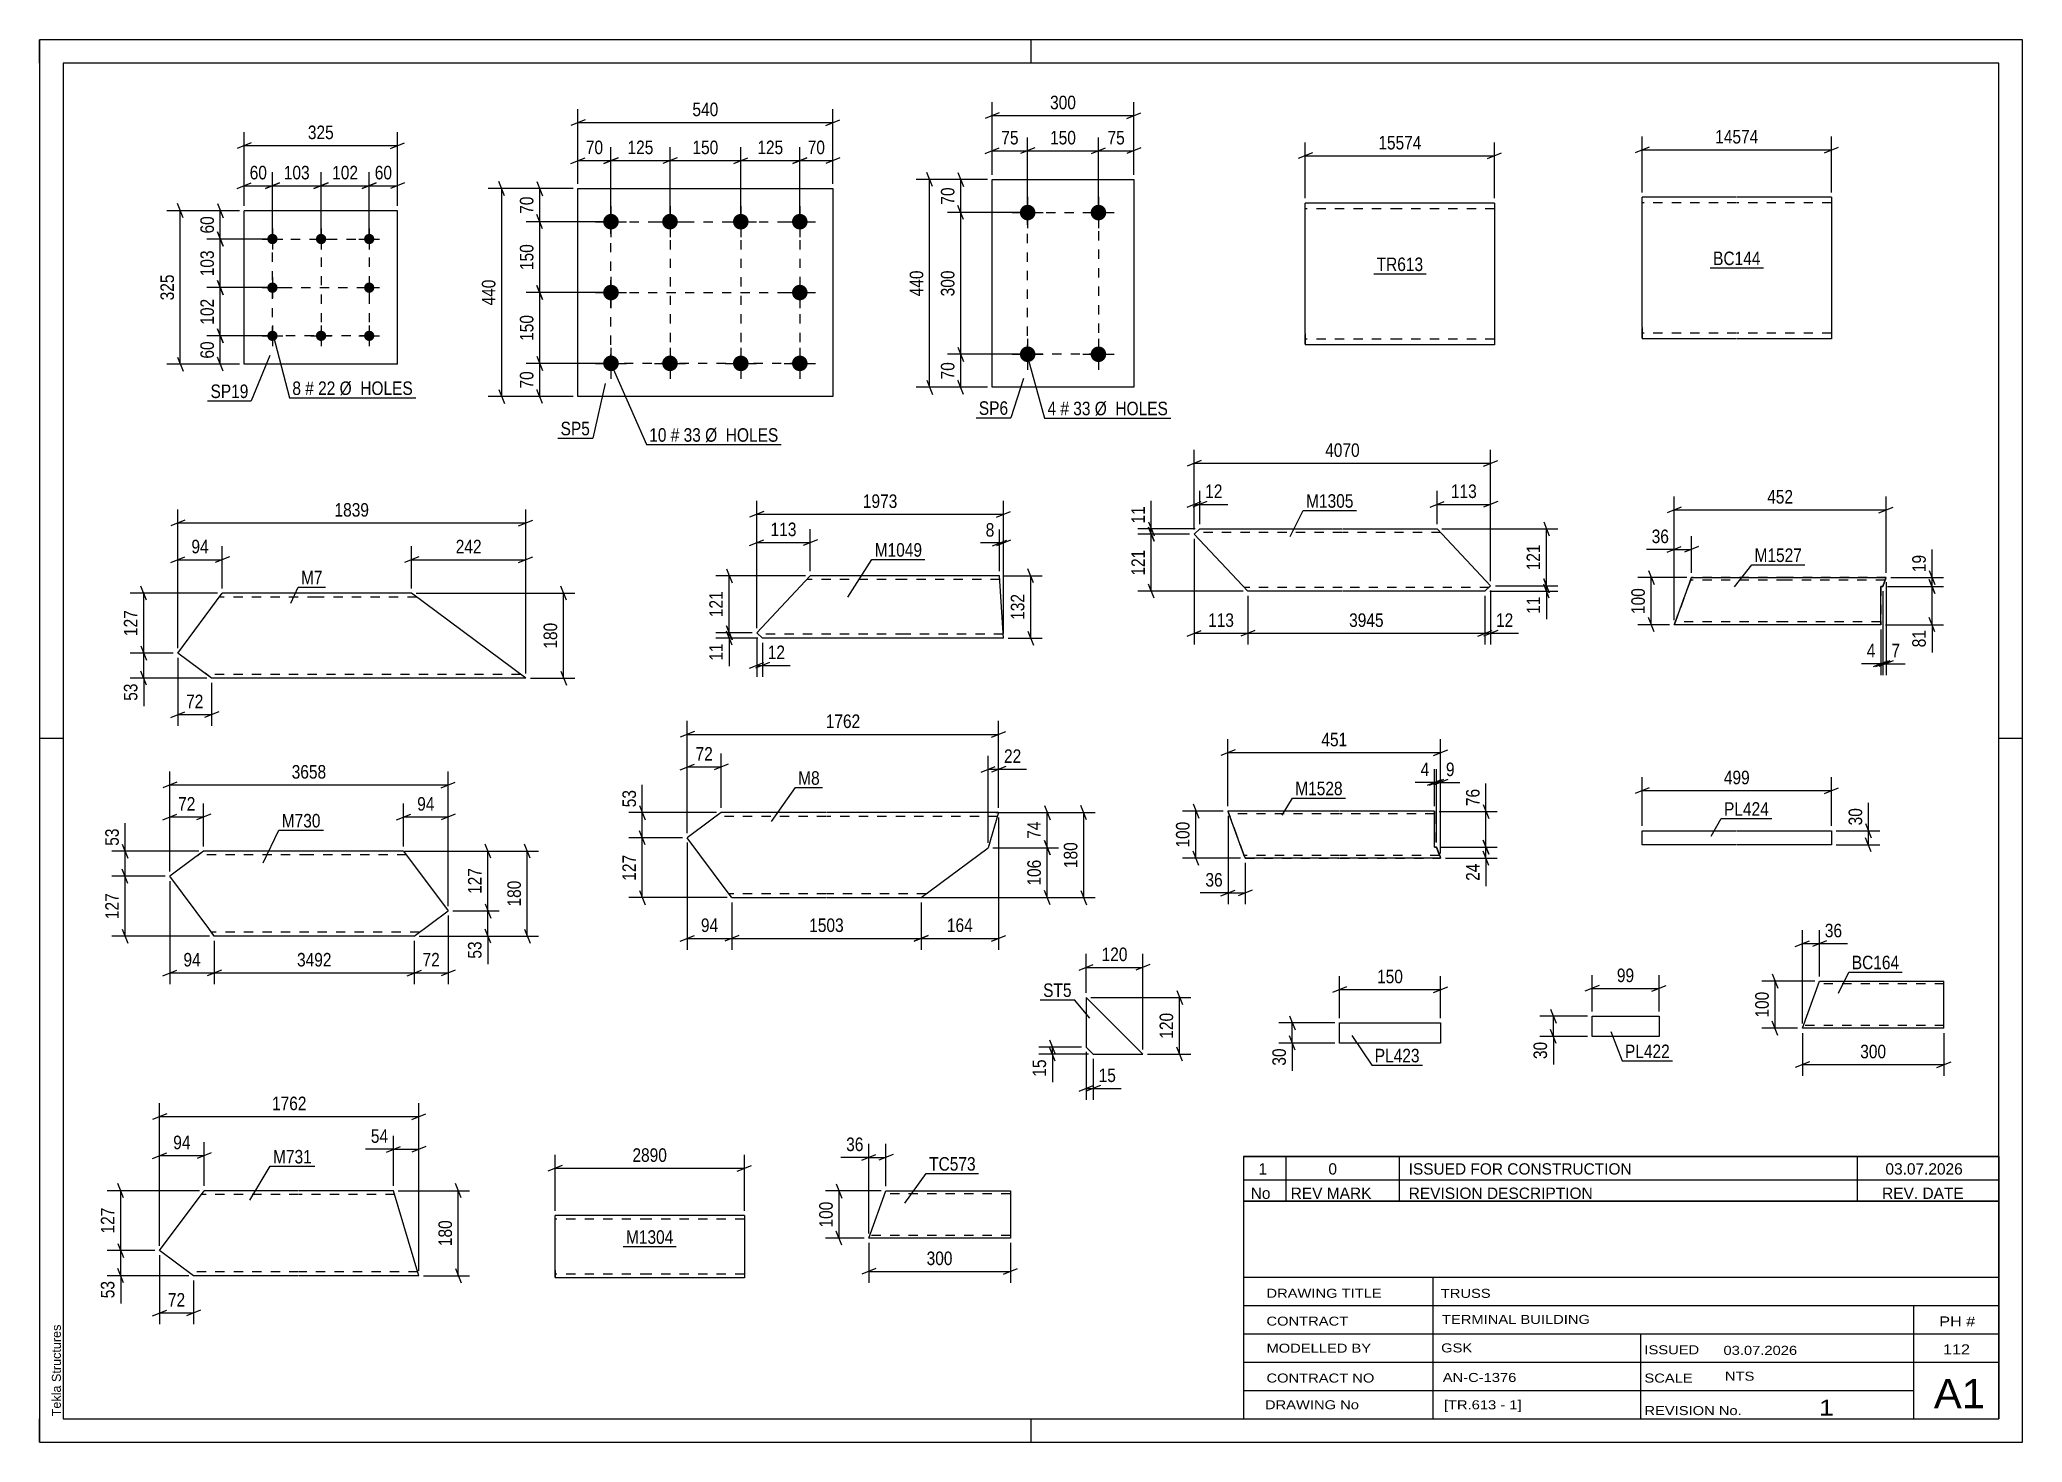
# Model space of a CAD drawing. Header units: millimetres. Extents: x 0 to 420, y 0 to 297.
import ezdxf

# ---------------------------------------------------------------- set-up
doc = ezdxf.new("R2010")
doc.units = ezdxf.units.MM
doc.linetypes.add('DXK_LINE_DOT2', pattern=[3.9198, 1.9599, -1.9599])
doc.styles.add('Arial', font='ARIAL.TTF', dxfattribs={"height": 0.2})
doc.styles.add('Arial Narrow', font='ARIALN.TTF', dxfattribs={"height": 0.2})

# ---------------------------------------------------------------- blocks, each defined once
blk = doc.blocks.new('Unknown-761550548-1135')
at = {"color": 5, "linetype": 'Continuous'}
for p, q in [((420, 297), (0, 297)), ((0, 297), (0, 0)), ((0, 292), (0, 297)), ((210, 292), (210, 297)), ((420, 0), (420, 297)), ((415, 292), (5, 292)), ((5, 292), (5, 5)), ((415, 5), (415, 292)), ((5, 149), (0, 149)), ((420, 149), (415, 149)), ((0, 0), (0, 5)), ((5, 5), (415, 5)), ((210, 0), (210, 5)), ((0, 0), (420, 0))]:
    blk.add_line(p, q, dxfattribs=at)
at = {"color": 174, "linetype": 'Continuous', "style": 'Arial'}
blk.add_text('Tekla Structures', height=1.9102, rotation=90, dxfattribs=at).set_placement((4.5, 5.5))
blk = doc.blocks.new('Unknown-761550548-12385')
at = {"color": 7, "linetype": 'Continuous'}
for p, q in [((255, 51.05), (255, 5)), ((255, 51.05), (415, 51.05)), ((415, 51), (415, 5)), ((255, 35), (415, 35)), ((295.14, 35), (295.14, 5)), ((255, 29), (415, 29)), ((397, 5.05), (397, 29.05)), ((255, 23), (415, 23)), ((339.14, 23), (339.14, 5)), ((255, 17), (415, 17)), ((255, 11), (397, 11)), ((255, 5), (415, 5))]:
    blk.add_line(p, q, dxfattribs=at)
at = {"color": 7, "style": 'Arial Narrow'}
for s, height, width, p in [('DRAWING TITLE', 1.9089, 1.425378, (259.88, 30.61)), ('TRUSS ', 1.909, 1.425378, (296.81, 30.59)), ('CONTRACT', 1.909, 1.425378, (259.88, 24.71)), ('TERMINAL BUILDING', 1.9089, 1.425378, (297.06, 25.07)), ('MODELLED BY', 1.9089, 1.425378, (259.88, 18.98)), ('GSK', 1.909, 1.425378, (296.88, 19.04)), ('ISSUED', 1.909, 1.425378, (339.94, 18.64)), ('03.07.2026', 1.909, 1.425378, (356.69, 18.52)), ('CONTRACT NO', 1.9089, 1.425378, (259.88, 12.66)), ('AN-C-1376', 1.909, 1.425378, (297.23, 12.78)), ('SCALE', 1.909, 1.425378, (339.94, 12.65)), ('A1', 6.204, 1.25, (401.24, 7.2)), ('DRAWING No', 1.909, 1.425378, (259.56, 7)), ('[TR.613 - 1]', 1.9089, 1.425378, (297.46, 6.99)), ('1', 3.34, 1.5, (376.91, 5.68)), ('REVISION No.', 1.9089, 1.425378, (339.94, 5.77))]:
    blk.add_text(s, height=height, dxfattribs=dict(at, width=width)).set_placement(p)
at = {"color": 7, "linetype": 'Continuous', "style": 'Arial Narrow'}
for s, height, width, p in [('PH #', 2.1, 1.42538, (402.4, 24.55)), ('112', 2.1, 1.42538, (403.19, 18.65)), ('NTS', 1.909, 1.425378, (357, 13.05))]:
    blk.add_text(s, height=height, dxfattribs=dict(at, width=width)).set_placement(p)
blk = doc.blocks.new('Unknown-761550548-12386')
at = {"color": 7, "linetype": 'Continuous'}
for p, q in [((255, 60.55), (415, 60.55)), ((415, 60.55), (255, 60.55)), ((255, 60.55), (255, 55.55)), ((264, 60.55), (264, 55.55)), ((288, 60.55), (288, 55.55)), ((385, 60.55), (385, 55.55)), ((415, 60.55), (415, 55.55)), ((255, 55.55), (415, 55.55)), ((255, 55.55), (255, 51.05)), ((255, 55.55), (415, 55.55)), ((264, 55.55), (264, 51.05)), ((288, 55.55), (288, 51.05)), ((385, 55.55), (385, 51.05)), ((415, 55.55), (415, 51.05)), ((415, 51.05), (255, 51.05))]:
    blk.add_line(p, q, dxfattribs=at)
at = {"color": 7, "linetype": 'Continuous', "style": 'Arial Narrow'}
for s, height, width, p in [('1', 2.39, 1.196471, (258.16, 56.7)), ('0', 2.39, 1.196471, (273, 56.7)), ('ISSUED FOR CONSTRUCTION', 2.3861, 1.196471, (290, 56.7)), ('03.07.2026', 2.386, 1.196471, (391, 56.7)), ('No', 2.386, 1.2, (256.54, 51.55)), ('REV MARK', 2.386, 1.2, (265, 51.55)), ('REVISION DESCRIPTION', 2.3861, 1.2, (290, 51.55)), ('REV. DATE', 2.386, 1.2, (390.28, 51.55))]:
    blk.add_text(s, height=height, dxfattribs=dict(at, width=width)).set_placement(p)
blk = doc.blocks.new('Part-761550548-8809 - 8808')
at = {"color": 2, "linetype": 'Continuous'}
for p, q in [((25.42, 40.62), (34.85, 53.28)), ((54.85, 53.28), (34.85, 53.28)), ((74.95, 53.28), (54.95, 53.28)), ((80.33, 35.28), (74.95, 53.28)), ((32.58, 35.28), (25.42, 40.62)), ((54.85, 35.28), (32.58, 35.28)), ((80.33, 35.28), (54.95, 35.28))]:
    blk.add_line(p, q, dxfattribs=at)
at = {"color": 7, "linetype": 'DXK_LINE_DOT2'}
for p, q in [((54.85, 52.48), (34.25, 52.48)), ((75.19, 52.48), (54.95, 52.48)), ((54.85, 36.08), (31.51, 36.08)), ((80.09, 36.08), (54.95, 36.08)), ((80.09, 36.08), (80.08, 36.14))]:
    blk.add_line(p, q, dxfattribs=at)
blk = doc.blocks.new('Part-761550548-8776 - 8745')
at = {"color": 2, "linetype": 'Continuous'}
for p, q in [((244.58, 192.29), (245.78, 193.42)), ((245.78, 193.42), (275.93, 193.42)), ((276.03, 193.42), (296.03, 193.42)), ((296.03, 193.42), (307.37, 181.35)), ((255.93, 180.22), (244.58, 192.29)), ((307.37, 181.35), (306.17, 180.22)), ((275.93, 180.22), (255.93, 180.22)), ((306.17, 180.22), (276.03, 180.22))]:
    blk.add_line(p, q, dxfattribs=at)
at = {"color": 7, "linetype": 'DXK_LINE_DOT2'}
for p, q in [((275.93, 192.62), (244.93, 192.62)), ((296.78, 192.62), (276.03, 192.62)), ((275.93, 181.02), (255.17, 181.02)), ((307.02, 181.02), (276.03, 181.02))]:
    blk.add_line(p, q, dxfattribs=at)
blk = doc.blocks.new('Part-761550548-8816 - 8815')
at = {"color": 2, "linetype": 'Continuous'}
for p, q in [((129.18, 48.04), (109.18, 48.04)), ((109.18, 36.44), (109.18, 48.04)), ((149.28, 48.04), (129.28, 48.04)), ((149.28, 48.04), (149.28, 34.84)), ((109.18, 36.44), (109.18, 34.84)), ((129.18, 34.84), (109.18, 34.84)), ((149.28, 34.84), (129.28, 34.84))]:
    blk.add_line(p, q, dxfattribs=at)
at = {"color": 7, "linetype": 'DXK_LINE_DOT2'}
for p, q in [((129.18, 47.24), (109.18, 47.24)), ((149.28, 47.24), (129.28, 47.24)), ((109.18, 34.97), (109.18, 36.44)), ((109.18, 35.64), (109.18, 35.7)), ((129.18, 35.64), (109.18, 35.64)), ((149.28, 35.64), (129.28, 35.64)), ((149.28, 35.64), (149.28, 35.7))]:
    blk.add_line(p, q, dxfattribs=at)
blk = doc.blocks.new('Part-761550548-8783 - 8782')
at = {"color": 2, "linetype": 'Continuous'}
for p, q in [((151.9, 171.42), (163.25, 183.49)), ((183.25, 183.49), (163.25, 183.49)), ((203.35, 183.49), (183.35, 183.49)), ((204.16, 170.29), (203.35, 183.49)), ((153.11, 170.29), (151.9, 171.42)), ((183.25, 170.29), (153.11, 170.29)), ((204.16, 170.29), (183.35, 170.29))]:
    blk.add_line(p, q, dxfattribs=at)
at = {"color": 7, "linetype": 'DXK_LINE_DOT2'}
for p, q in [((183.25, 182.69), (162.5, 182.69)), ((203.4, 182.69), (183.35, 182.69)), ((183.25, 171.09), (152.26, 171.09)), ((204.12, 171.09), (183.35, 171.09)), ((204.12, 171.09), (204.11, 171.15))]:
    blk.add_line(p, q, dxfattribs=at)
blk = doc.blocks.new('Part-761550548-8827 - 8826')
at = {"color": 2, "linetype": 'Continuous'}
for p, q in [((175.64, 43.22), (179.28, 53.22)), ((179.28, 53.22), (205.64, 53.22)), ((205.64, 53.22), (205.64, 43.22)), ((205.64, 43.22), (175.64, 43.22))]:
    blk.add_line(p, q, dxfattribs=at)
at = {"color": 7, "linetype": 'DXK_LINE_DOT2'}
for p, q in [((205.64, 52.62), (179.06, 52.62)), ((205.64, 53.13), (205.64, 53.22)), ((175.85, 43.82), (175.87, 43.87)), ((205.64, 43.82), (175.85, 43.82)), ((205.64, 43.82), (205.64, 43.87))]:
    blk.add_line(p, q, dxfattribs=at)
blk = doc.blocks.new('Part-761550548-8795 - 8794')
at = {"color": 2, "linetype": 'Continuous'}
for p, q in [((29.26, 167.13), (38.69, 179.79)), ((58.69, 179.79), (38.69, 179.79)), ((78.79, 179.79), (58.79, 179.79)), ((102.97, 161.79), (78.79, 179.79)), ((36.43, 161.79), (29.26, 167.13)), ((58.69, 161.79), (36.43, 161.79)), ((102.97, 161.79), (58.79, 161.79))]:
    blk.add_line(p, q, dxfattribs=at)
at = {"color": 7, "linetype": 'DXK_LINE_DOT2'}
for p, q in [((58.69, 178.99), (38.1, 178.99)), ((79.87, 178.99), (58.79, 178.99)), ((36.43, 161.79), (35.04, 162.83)), ((58.69, 162.59), (35.36, 162.59)), ((101.89, 162.59), (58.79, 162.59))]:
    blk.add_line(p, q, dxfattribs=at)
blk = doc.blocks.new('Part-761550548-8835 - 8834')
at = {"color": 2, "linetype": 'Continuous'}
for p, q in [((373.4, 87.67), (377.04, 97.67)), ((377.04, 97.67), (403.4, 97.67)), ((403.4, 87.67), (403.4, 97.67)), ((403.4, 87.67), (373.4, 87.67))]:
    blk.add_line(p, q, dxfattribs=at)
at = {"color": 7, "linetype": 'DXK_LINE_DOT2'}
for p, q in [((403.4, 97.07), (376.82, 97.07)), ((373.62, 88.27), (373.63, 88.32)), ((403.4, 88.27), (373.62, 88.27)), ((403.4, 88.27), (403.4, 88.32))]:
    blk.add_line(p, q, dxfattribs=at)
blk = doc.blocks.new('Part-761550548-8802 - 8801')
at = {"color": 2, "linetype": 'Continuous'}
for p, q in [((32.59, 123.59), (27.57, 119.85)), ((34.74, 125.19), (32.59, 123.59)), ((57, 125.19), (34.74, 125.19)), ((77.1, 125.19), (57.1, 125.19)), ((77.1, 125.19), (86.53, 112.52)), ((35.81, 108.79), (27.57, 119.85)), ((79.36, 107.19), (86.53, 112.52)), ((37, 107.19), (35.81, 108.79)), ((57, 107.19), (37, 107.19)), ((79.36, 107.19), (57.1, 107.19))]:
    blk.add_line(p, q, dxfattribs=at)
at = {"color": 7, "linetype": 'DXK_LINE_DOT2'}
for p, q in [((34.74, 125.19), (33.41, 124.2)), ((57, 124.39), (33.66, 124.39)), ((77.69, 124.39), (57.1, 124.39)), ((36.91, 107.31), (35.81, 108.79)), ((57, 107.99), (36.4, 107.99)), ((80.43, 107.99), (57.1, 107.99))]:
    blk.add_line(p, q, dxfattribs=at)
blk = doc.blocks.new('Part-761550548-8852 - 8851')
at = {"color": 2, "linetype": 'Continuous'}
for p, q in [((75.81, 260.79), (43.31, 260.79)), ((43.31, 228.29), (43.31, 260.79)), ((75.81, 228.29), (75.81, 260.79)), ((75.81, 228.29), (43.31, 228.29))]:
    blk.add_line(p, q, dxfattribs=at)
blk = doc.blocks.new('Bolt-761550548-8853 - 8851')
at = {"linetype": 'Continuous'}
for points in [[(49.31, 255.89, -1), (49.31, 253.69, -1)], [(59.61, 255.89, -1), (59.61, 253.69, -1)], [(69.81, 255.89, -1), (69.81, 253.69, -1)], [(49.31, 245.59, -1), (49.31, 243.39, -1)], [(69.81, 245.59, -1), (69.81, 243.39, -1)], [(49.31, 235.39, -1), (49.31, 233.19, -1)], [(59.61, 235.39, -1), (59.61, 233.19, -1)], [(69.81, 235.39, -1), (69.81, 233.19, -1)]]:
    blk.add_hatch(color=1, dxfattribs=at).paths.add_polyline_path(points)
at = {"color": 1, "linetype": 'Continuous'}
for p, q in [((49.31, 256.99), (49.31, 252.59)), ((59.61, 256.99), (59.61, 252.59)), ((69.81, 256.99), (69.81, 252.59)), ((47.11, 254.79), (51.51, 254.79)), ((57.41, 254.79), (61.81, 254.79)), ((67.61, 254.79), (72.01, 254.79)), ((47.11, 244.49), (51.51, 244.49)), ((49.31, 246.69), (49.31, 242.29)), ((67.61, 244.49), (72.01, 244.49)), ((69.81, 246.69), (69.81, 242.29)), ((49.31, 236.49), (49.31, 232.09)), ((59.61, 236.49), (59.61, 232.09)), ((69.81, 236.49), (69.81, 232.09)), ((47.11, 234.29), (51.51, 234.29)), ((57.41, 234.29), (61.81, 234.29)), ((67.61, 234.29), (72.01, 234.29))]:
    blk.add_line(p, q, dxfattribs=at)
blk = doc.blocks.new('Part-761550548-8875 - 8874')
at = {"color": 2, "linetype": 'Continuous'}
for p, q in [((201.79, 223.39), (201.79, 267.39)), ((201.79, 267.39), (231.79, 267.39)), ((231.79, 267.39), (231.79, 223.39)), ((231.79, 223.39), (201.79, 223.39))]:
    blk.add_line(p, q, dxfattribs=at)
blk = doc.blocks.new('Bolt-761550548-8876 - 8874')
at = {"linetype": 'Continuous'}
for points in [[(209.29, 262.04, -1), (209.29, 258.74, -1)], [(224.29, 262.04, -1), (224.29, 258.74, -1)], [(209.29, 232.04, -1), (209.29, 228.74, -1)], [(224.29, 232.04, -1), (224.29, 228.74, -1)]]:
    blk.add_hatch(color=1, dxfattribs=at).paths.add_polyline_path(points)
at = {"color": 1, "linetype": 'Continuous'}
for p, q in [((209.29, 263.69), (209.29, 257.09)), ((224.29, 263.69), (224.29, 257.09)), ((205.99, 260.39), (212.59, 260.39)), ((220.99, 260.39), (227.59, 260.39)), ((209.29, 233.69), (209.29, 227.09)), ((224.29, 233.69), (224.29, 227.09)), ((205.99, 230.39), (212.59, 230.39)), ((220.99, 230.39), (227.59, 230.39))]:
    blk.add_line(p, q, dxfattribs=at)
blk = doc.blocks.new('Part-761550548-8884 - 8883')
at = {"color": 2, "linetype": 'Continuous'}
for p, q in [((114.03, 221.46), (114.03, 265.46)), ((114.03, 265.46), (168.03, 265.46)), ((168.03, 265.46), (168.03, 221.46)), ((168.03, 221.46), (114.03, 221.46))]:
    blk.add_line(p, q, dxfattribs=at)
blk = doc.blocks.new('Bolt-761550548-8885 - 8883')
at = {"linetype": 'Continuous'}
for points in [[(121.03, 260.11, -1), (121.03, 256.81, -1)], [(133.53, 260.11, -1), (133.53, 256.81, -1)], [(148.53, 260.11, -1), (148.53, 256.81, -1)], [(161.03, 260.11, -1), (161.03, 256.81, -1)], [(121.03, 245.11, -1), (121.03, 241.81, -1)], [(161.03, 245.11, -1), (161.03, 241.81, -1)], [(121.03, 230.11, -1), (121.03, 226.81, -1)], [(133.53, 230.11, -1), (133.53, 226.81, -1)], [(148.53, 230.11, -1), (148.53, 226.81, -1)], [(161.03, 230.11, -1), (161.03, 226.81, -1)]]:
    blk.add_hatch(color=1, dxfattribs=at).paths.add_polyline_path(points)
at = {"color": 1, "linetype": 'Continuous'}
for p, q in [((121.03, 261.76), (121.03, 255.16)), ((133.53, 261.76), (133.53, 255.16)), ((148.53, 261.76), (148.53, 255.16)), ((161.03, 261.76), (161.03, 255.16)), ((117.73, 258.46), (124.33, 258.46)), ((130.23, 258.46), (136.83, 258.46)), ((145.23, 258.46), (151.83, 258.46)), ((157.73, 258.46), (164.33, 258.46)), ((121.03, 246.76), (121.03, 240.16)), ((161.03, 246.76), (161.03, 240.16)), ((117.73, 243.46), (124.33, 243.46)), ((157.73, 243.46), (164.33, 243.46)), ((121.03, 231.76), (121.03, 225.16)), ((133.53, 231.76), (133.53, 225.16)), ((148.53, 231.76), (148.53, 225.16)), ((161.03, 231.76), (161.03, 225.16)), ((117.73, 228.46), (124.33, 228.46)), ((130.23, 228.46), (136.83, 228.46)), ((145.23, 228.46), (151.83, 228.46)), ((157.73, 228.46), (164.33, 228.46))]:
    blk.add_line(p, q, dxfattribs=at)
blk = doc.blocks.new('Part-761550548-8893 - 8892')
at = {"color": 2, "linetype": 'Continuous'}
for p, q in [((221.7, 94.2), (221.7, 83.7)), ((221.7, 94.2), (233.7, 82.2)), ((221.7, 83.7), (223.2, 82.2)), ((223.2, 82.2), (233.7, 82.2))]:
    blk.add_line(p, q, dxfattribs=at)
blk = doc.blocks.new('Part-761550548-8933 - 8932')
at = {"color": 2, "linetype": 'Continuous'}
for p, q in [((328.85, 85.93), (328.85, 90.22)), ((328.85, 90.22), (343.04, 90.22)), ((343.04, 90.22), (343.04, 85.93)), ((343.04, 85.93), (328.85, 85.93))]:
    blk.add_line(p, q, dxfattribs=at)
blk = doc.blocks.new('Part-761550548-8948 - 8947')
at = {"color": 2, "linetype": 'Continuous'}
for p, q in [((275.34, 84.54), (275.34, 88.82)), ((275.34, 88.82), (296.77, 88.82)), ((296.77, 88.82), (296.77, 84.54)), ((296.77, 84.54), (275.34, 84.54))]:
    blk.add_line(p, q, dxfattribs=at)
blk = doc.blocks.new('Part-761550548-8961 - 8960')
at = {"color": 2, "linetype": 'Continuous'}
for p, q in [((339.46, 126.51), (339.46, 129.51)), ((339.46, 129.51), (359.46, 129.51)), ((359.46, 126.51), (339.46, 126.51)), ((359.56, 129.51), (379.56, 129.51)), ((379.56, 126.51), (359.56, 126.51)), ((379.56, 129.51), (379.56, 126.51))]:
    blk.add_line(p, q, dxfattribs=at)
blk = doc.blocks.new('Part-761550548-8975 - 8974')
at = {"color": 7, "linetype": 'DXK_LINE_DOT2'}
for p, q in [((349.63, 182.38), (346.5, 173.77)), ((349.55, 182.15), (346.54, 173.9)), ((349.67, 182.48), (346.61, 174.09)), ((349.55, 182.15), (349.62, 182.35)), ((349.62, 182.35), (349.63, 182.38)), ((349.77, 182.77), (349.63, 182.38)), ((349.63, 182.38), (349.67, 182.48)), ((349.67, 182.48), (349.68, 182.52)), ((349.67, 182.48), (349.68, 182.52)), ((369.9, 182.52), (349.68, 182.52)), ((349.87, 183.03), (349.77, 182.77)), ((349.9, 183.12), (349.87, 183.03)), ((369.9, 183.12), (349.9, 183.12)), ((391.13, 183.12), (370, 183.12)), ((390.91, 182.52), (370, 182.52)), ((390, 173.9), (390, 181.22)), ((390, 181.22), (390.44, 181.22)), ((390.44, 181.22), (390, 181.22)), ((390, 181.22), (390, 173.9)), ((390.44, 181.22), (390, 181.22)), ((390, 181.22), (390, 173.77)), ((390, 181.22), (390, 181.22)), ((390.9, 182.48), (390.44, 181.22)), ((390.86, 182.38), (390.44, 181.22)), ((390.44, 181.22), (390.78, 182.15)), ((390.44, 181.22), (390.44, 181.22)), ((390.78, 182.15), (390.85, 182.35)), ((390.85, 182.35), (390.86, 182.38)), ((390.86, 182.38), (391, 182.77)), ((390.86, 182.38), (390.9, 182.48)), ((390.9, 182.48), (390.91, 182.52)), ((390.9, 182.48), (390.91, 182.52)), ((391, 182.77), (391.1, 183.03)), ((391.1, 183.03), (391.13, 183.12)), ((346.29, 173.21), (346.26, 173.12)), ((346.26, 173.12), (346.26, 173.12)), ((346.39, 173.47), (346.29, 173.21)), ((346.5, 173.77), (346.39, 173.47)), ((346.48, 173.72), (346.54, 173.9)), ((346.48, 173.72), (346.5, 173.77)), ((369.9, 173.72), (346.48, 173.72)), ((346.5, 173.77), (346.61, 174.09)), ((390, 173.72), (370, 173.72)), ((390, 173.72), (390, 173.9)), ((390, 173.77), (390, 173.9)), ((390, 173.47), (390, 173.77)), ((390, 173.72), (390, 173.77)), ((390, 173.21), (390, 173.47)), ((390, 173.12), (390, 173.21))]:
    blk.add_line(p, q, dxfattribs=at)
at = {"color": 2, "linetype": 'Continuous'}
for p, q in [((349.63, 182.38), (346.53, 173.86)), ((349.63, 182.38), (349.77, 182.77)), ((349.77, 182.77), (349.87, 183.03)), ((349.87, 183.03), (349.9, 183.12)), ((349.9, 183.12), (349.9, 183.12)), ((349.9, 183.12), (369.9, 183.12)), ((370, 183.12), (391.13, 183.12)), ((390, 173.86), (390, 181.22)), ((390, 181.22), (390.44, 181.22)), ((390, 181.22), (390, 181.22)), ((390.44, 181.22), (390.86, 182.38)), ((390.44, 181.22), (390.44, 181.22)), ((391, 182.77), (390.86, 182.38)), ((391.1, 183.03), (391, 182.77)), ((391.13, 183.12), (391.1, 183.03)), ((391.13, 183.12), (391.13, 183.12)), ((346.26, 173.12), (346.3, 173.21)), ((346.26, 173.12), (346.26, 173.12)), ((369.9, 173.12), (346.26, 173.12)), ((346.3, 173.21), (346.39, 173.47)), ((346.39, 173.47), (346.53, 173.86)), ((390, 173.12), (370, 173.12)), ((390, 173.86), (390, 173.47)), ((390, 173.47), (390, 173.21)), ((390, 173.21), (390, 173.12))]:
    blk.add_line(p, q, dxfattribs=at)
blk = doc.blocks.new('Part-761550548-8982 - 8981')
at = {"color": 2, "linetype": 'Continuous'}
for p, q in [((251.73, 133.67), (251.74, 133.67)), ((275.38, 133.67), (251.74, 133.67)), ((251.77, 133.58), (251.74, 133.67)), ((251.86, 133.32), (251.77, 133.58)), ((252.01, 132.93), (251.86, 133.32)), ((255.11, 124.41), (252.01, 132.93)), ((295.48, 133.67), (275.48, 133.67)), ((295.48, 133.67), (295.48, 133.58)), ((295.48, 133.58), (295.48, 133.32)), ((295.48, 133.32), (295.48, 132.93)), ((295.48, 126.03), (295.48, 132.93)), ((295.91, 126.03), (295.48, 126.03)), ((295.48, 126.03), (295.48, 126.03)), ((296.5, 124.41), (295.91, 126.03)), ((295.91, 126.03), (295.91, 126.03)), ((255.25, 124.02), (255.11, 124.41)), ((255.35, 123.76), (255.25, 124.02)), ((255.38, 123.67), (255.35, 123.76)), ((255.38, 123.67), (255.38, 123.67)), ((275.38, 123.67), (255.38, 123.67)), ((296.77, 123.67), (275.48, 123.67)), ((296.5, 124.41), (296.64, 124.02)), ((296.64, 124.02), (296.74, 123.76)), ((296.74, 123.76), (296.77, 123.67)), ((296.77, 123.67), (296.77, 123.67))]:
    blk.add_line(p, q, dxfattribs=at)
at = {"color": 7, "linetype": 'DXK_LINE_DOT2'}
for p, q in [((251.74, 133.67), (251.73, 133.67)), ((251.73, 133.67), (251.77, 133.58)), ((251.77, 133.58), (251.86, 133.32)), ((251.86, 133.32), (252, 132.93)), ((275.38, 133.07), (251.95, 133.07)), ((251.97, 133.03), (251.95, 133.07)), ((251.97, 133.03), (251.95, 133.07)), ((255.02, 124.64), (251.97, 133.03)), ((252.01, 132.93), (251.97, 133.03)), ((255.14, 124.32), (252, 132.93)), ((252.02, 132.9), (252.01, 132.93)), ((252.09, 132.7), (252.02, 132.9)), ((255.1, 124.45), (252.09, 132.7)), ((295.48, 133.07), (275.48, 133.07)), ((295.48, 133.58), (295.48, 133.67)), ((295.48, 133.32), (295.48, 133.58)), ((295.48, 132.93), (295.48, 133.32)), ((295.48, 133.03), (295.48, 133.07)), ((295.48, 133.03), (295.48, 133.07)), ((295.48, 133.03), (295.48, 126.03)), ((295.48, 132.93), (295.48, 133.03)), ((295.48, 132.93), (295.48, 126.03)), ((295.48, 132.9), (295.48, 132.93)), ((295.48, 126.03), (295.48, 132.9)), ((295.48, 126.03), (295.91, 126.03)), ((295.91, 126.03), (295.48, 126.03)), ((295.48, 126.03), (295.91, 126.03)), ((295.48, 126.03), (295.48, 126.03)), ((295.91, 126.03), (296.42, 124.64)), ((296.49, 124.45), (295.91, 126.03)), ((295.91, 126.03), (296.5, 124.41)), ((295.91, 126.03), (295.91, 126.03)), ((255.1, 124.45), (255.02, 124.64)), ((255.14, 124.32), (255.1, 124.45)), ((255.1, 124.45), (255.14, 124.32)), ((255.16, 124.27), (255.14, 124.32)), ((255.14, 124.32), (255.16, 124.27)), ((255.14, 124.32), (255.25, 124.02)), ((275.38, 124.27), (255.16, 124.27)), ((255.25, 124.02), (255.34, 123.76)), ((255.34, 123.76), (255.38, 123.67)), ((255.38, 123.67), (275.38, 123.67)), ((296.55, 124.27), (275.48, 124.27)), ((275.48, 123.67), (296.77, 123.67)), ((296.49, 124.45), (296.42, 124.64)), ((296.49, 124.45), (296.54, 124.32)), ((296.54, 124.32), (296.49, 124.45)), ((296.64, 124.02), (296.5, 124.41)), ((296.54, 124.32), (296.55, 124.27)), ((296.55, 124.27), (296.54, 124.32)), ((296.74, 123.76), (296.64, 124.02)), ((296.77, 123.67), (296.74, 123.76))]:
    blk.add_line(p, q, dxfattribs=at)
blk = doc.blocks.new('Part-761550548-8993 - 8992')
at = {"color": 2, "linetype": 'Continuous'}
for p, q in [((142.21, 131.73), (137.19, 128)), ((144.36, 133.33), (142.21, 131.73)), ((166.62, 133.33), (144.36, 133.33)), ((203.15, 133.33), (166.72, 133.33)), ((203.15, 133.33), (200.93, 125.91)), ((145.43, 116.93), (137.19, 128)), ((186.72, 115.33), (200.93, 125.91)), ((146.62, 115.33), (145.43, 116.93)), ((146.62, 115.33), (166.62, 115.33)), ((166.72, 115.33), (186.72, 115.33))]:
    blk.add_line(p, q, dxfattribs=at)
at = {"color": 7, "linetype": 'DXK_LINE_DOT2'}
for p, q in [((144.36, 133.33), (143.03, 132.35)), ((166.62, 132.53), (143.29, 132.53)), ((202.91, 132.53), (166.72, 132.53)), ((146.53, 115.46), (145.43, 116.93)), ((166.62, 116.13), (146.03, 116.13)), ((187.8, 116.13), (166.72, 116.13))]:
    blk.add_line(p, q, dxfattribs=at)
blk = doc.blocks.new('Part-761550548-9001 - 9000')
at = {"color": 2, "linetype": 'Continuous'}
for p, q in [((288.1, 262.41), (268.1, 262.41)), ((268.1, 234.81), (268.1, 262.41)), ((308.2, 262.41), (288.2, 262.41)), ((308.2, 262.41), (308.2, 232.41)), ((268.1, 234.81), (268.1, 232.41)), ((288.1, 232.41), (268.1, 232.41)), ((308.2, 232.41), (288.2, 232.41))]:
    blk.add_line(p, q, dxfattribs=at)
at = {"color": 7, "linetype": 'DXK_LINE_DOT2'}
for p, q in [((288.1, 261.21), (268.1, 261.21)), ((308.2, 261.21), (288.2, 261.21)), ((268.1, 232.59), (268.1, 234.81)), ((268.1, 233.61), (268.1, 233.7)), ((288.1, 233.61), (268.1, 233.61)), ((308.2, 233.61), (288.2, 233.61)), ((308.2, 233.61), (308.2, 233.7))]:
    blk.add_line(p, q, dxfattribs=at)
blk = doc.blocks.new('Part-761550548-9010 - 9009')
at = {"color": 2, "linetype": 'Continuous'}
for p, q in [((359.46, 263.67), (339.46, 263.67)), ((339.46, 236.07), (339.46, 263.67)), ((379.56, 263.67), (359.56, 263.67)), ((379.56, 263.67), (379.56, 233.67)), ((339.46, 236.07), (339.46, 233.67)), ((359.46, 233.67), (339.46, 233.67)), ((379.56, 233.67), (359.56, 233.67))]:
    blk.add_line(p, q, dxfattribs=at)
at = {"color": 7, "linetype": 'DXK_LINE_DOT2'}
for p, q in [((359.46, 262.47), (339.46, 262.47)), ((379.56, 262.47), (359.56, 262.47)), ((339.46, 233.85), (339.46, 236.07)), ((339.46, 234.87), (339.46, 234.96)), ((359.46, 234.87), (339.46, 234.87)), ((379.56, 234.87), (359.56, 234.87)), ((379.56, 234.87), (379.56, 234.96))]:
    blk.add_line(p, q, dxfattribs=at)
blk = doc.blocks.new('Rectangle-761550548-11235 - 8851')
at = {"color": 1, "linetype": 'DXK_LINE_DOT2'}
blk.add_lwpolyline([(49.31, 254.79), (69.81, 254.79), (69.81, 234.29), (49.31, 234.29), (49.31, 254.79)], close=True, dxfattribs=at)
blk = doc.blocks.new('Rectangle-761550548-11284 - 8874')
at = {"color": 1, "linetype": 'DXK_LINE_DOT2'}
blk.add_lwpolyline([(209.29, 260.39), (224.29, 260.39), (224.29, 230.39), (209.29, 230.39), (209.29, 260.39)], close=True, dxfattribs=at)
blk = doc.blocks.new('Rectangle-761550548-11245 - 8883')
at = {"color": 1, "linetype": 'DXK_LINE_DOT2'}
blk.add_lwpolyline([(121.03, 258.46), (161.03, 258.46), (161.03, 228.46), (121.03, 228.46), (121.03, 258.46)], close=True, dxfattribs=at)
blk = doc.blocks.new('Line-761550548-11276 - 8851')
at = {"color": 1, "linetype": 'DXK_LINE_DOT2'}
blk.add_line((59.61, 254.79), (59.61, 232.79), dxfattribs=at)
blk = doc.blocks.new('Line-761550548-11255 - 8883')
at = {"color": 1, "linetype": 'DXK_LINE_DOT2'}
blk.add_line((148.53, 258.46), (148.53, 228.46), dxfattribs=at)
blk = doc.blocks.new('Line-761550548-11280 - 8851')
at = {"color": 1, "linetype": 'DXK_LINE_DOT2'}
blk.add_line((51.51, 244.49), (69.81, 244.49), dxfattribs=at)
blk = doc.blocks.new('Line-761550548-11262 - 8883')
at = {"color": 1, "linetype": 'DXK_LINE_DOT2'}
blk.add_line((133.53, 258.46), (133.53, 228.46), dxfattribs=at)
blk = doc.blocks.new('Line-761550548-11269 - 8883')
at = {"color": 1, "linetype": 'DXK_LINE_DOT2'}
blk.add_line((121.03, 243.46), (161.03, 243.46), dxfattribs=at)
blk = doc.blocks.new('StraightDimension-761550548-9167 - 8808')
at = {"color": 7, "linetype": 'Continuous'}
for p, q in [((25.42, 39.62), (25.42, 24.99)), ((32.58, 34.28), (32.58, 24.99)), ((23.92, 26.79), (26.92, 27.99)), ((25.42, 27.39), (32.58, 27.39)), ((34.08, 27.99), (31.08, 26.79))]:
    blk.add_line(p, q, dxfattribs=at)
at = {"color": 0}
blk.add_wipeout([(31.43, 28.14), (31.43, 32.34), (26.57, 32.34), (26.57, 28.14)], dxfattribs=at)
at = {"color": 3, "style": 'Arial Narrow'}
blk.add_text('72', height=2.863, dxfattribs=at).set_placement((27.17, 28.74))
blk = doc.blocks.new('StraightDimension-761550548-9159 - 8808')
at = {"color": 7, "linetype": 'Continuous'}
for p, q in [((74.95, 54.28), (74.95, 64.92)), ((80.33, 36.28), (80.33, 64.92)), ((73.45, 61.47), (76.45, 62.67)), ((74.95, 62.07), (80.33, 62.07)), ((81.83, 62.67), (78.83, 61.47))]:
    blk.add_line(p, q, dxfattribs=at)
at = {"color": 0}
blk.add_wipeout([(74.42, 62.82), (74.42, 67.02), (69.56, 67.02), (69.56, 62.82)], dxfattribs=at)
at = {"color": 7, "linetype": 'Continuous'}
blk.add_line((74.95, 62.07), (69.04, 62.07), dxfattribs=at)
blk.add_line((74.95, 62.07), (69.04, 62.07), dxfattribs=at)
at = {"color": 3, "style": 'Arial Narrow'}
blk.add_text('54', height=2.863, dxfattribs=at).set_placement((70.16, 63.42))
blk = doc.blocks.new('StraightDimension-761550548-9179 - 8808')
at = {"color": 7, "linetype": 'Continuous'}
for p, q in [((89.29, 51.78), (88.09, 54.78)), ((75.95, 53.28), (91.09, 53.28)), ((88.69, 35.28), (88.69, 53.28)), ((81.33, 35.28), (91.09, 35.28)), ((88.09, 36.78), (89.29, 33.78))]:
    blk.add_line(p, q, dxfattribs=at)
at = {"color": 0}
blk.add_wipeout([(87.94, 47.62), (83.74, 47.62), (83.74, 40.94), (87.94, 40.94)], dxfattribs=at)
at = {"color": 3, "style": 'Arial Narrow'}
blk.add_text('180', height=2.863, rotation=90.0002, dxfattribs=at).set_placement((87.34, 41.54))
blk = doc.blocks.new('StraightDimension-761550548-9171 - 8808')
at = {"color": 7, "linetype": 'Continuous'}
for p, q in [((17.78, 51.78), (16.58, 54.78)), ((33.85, 53.28), (14.33, 53.28)), ((17.18, 40.62), (17.18, 53.28)), ((16.58, 42.12), (17.78, 39.12)), ((24.42, 40.62), (14.33, 40.62))]:
    blk.add_line(p, q, dxfattribs=at)
at = {"color": 0}
blk.add_wipeout([(16.43, 50.29), (12.23, 50.29), (12.23, 43.61), (16.43, 43.61)], dxfattribs=at)
at = {"color": 3, "style": 'Arial Narrow'}
blk.add_text('127', height=2.863, rotation=90.0002, dxfattribs=at).set_placement((15.83, 44.21))
blk = doc.blocks.new('StraightDimension-761550548-9163 - 8808')
at = {"color": 7, "linetype": 'Continuous'}
for p, q in [((25.42, 41.62), (25.42, 63.57)), ((34.85, 54.28), (34.85, 63.57)), ((23.92, 60.12), (26.92, 61.32)), ((25.42, 60.72), (34.85, 60.72)), ((36.35, 61.32), (33.35, 60.12))]:
    blk.add_line(p, q, dxfattribs=at)
at = {"color": 0}
blk.add_wipeout([(32.56, 61.47), (32.56, 65.67), (27.7, 65.67), (27.7, 61.47)], dxfattribs=at)
at = {"color": 3, "style": 'Arial Narrow'}
blk.add_text('94', height=2.863, dxfattribs=at).set_placement((28.3, 62.07))
blk = doc.blocks.new('StraightDimension-761550548-9172 - 8808')
at = {"color": 7, "linetype": 'Continuous'}
for p, q in [((16.58, 42.12), (17.78, 39.12)), ((24.42, 40.62), (14.33, 40.62)), ((17.18, 35.28), (17.18, 40.62)), ((31.58, 35.28), (14.33, 35.28)), ((17.78, 33.78), (16.58, 36.78))]:
    blk.add_line(p, q, dxfattribs=at)
at = {"color": 0}
blk.add_wipeout([(16.43, 34.76), (12.23, 34.76), (12.23, 29.9), (16.43, 29.9)], dxfattribs=at)
at = {"color": 7, "linetype": 'Continuous'}
blk.add_line((17.18, 35.28), (17.18, 29.37), dxfattribs=at)
blk.add_line((17.18, 35.28), (17.18, 29.37), dxfattribs=at)
at = {"color": 3, "style": 'Arial Narrow'}
blk.add_text('53', height=2.863, rotation=90.0002, dxfattribs=at).set_placement((15.83, 30.5))
blk = doc.blocks.new('StraightDimension-761550548-9185 - 8808')
at = {"color": 7, "linetype": 'Continuous'}
for p, q in [((25.42, 41.62), (25.42, 71.83)), ((80.33, 36.28), (80.33, 71.83)), ((26.92, 69.58), (23.92, 68.38)), ((25.42, 68.98), (80.33, 68.98)), ((78.83, 68.38), (81.83, 69.58))]:
    blk.add_line(p, q, dxfattribs=at)
at = {"color": 0}
blk.add_wipeout([(57.13, 69.73), (57.13, 73.93), (48.62, 73.93), (48.62, 69.73)], dxfattribs=at)
at = {"color": 3, "style": 'Arial Narrow'}
blk.add_text('1762', height=2.863, dxfattribs=at).set_placement((49.22, 70.33))
blk = doc.blocks.new('StraightDimension-761550548-9039 - 8745')
at = {"color": 7, "linetype": 'Continuous'}
for p, q in [((243.08, 198), (246.08, 199.2)), ((247.28, 199.2), (244.28, 198)), ((244.58, 193.29), (244.58, 201.45)), ((244.58, 198.6), (245.78, 198.6)), ((245.78, 194.42), (245.78, 201.45))]:
    blk.add_line(p, q, dxfattribs=at)
at = {"color": 0}
blk.add_wipeout([(251.16, 199.35), (251.16, 203.55), (246.3, 203.55), (246.3, 199.35)], dxfattribs=at)
at = {"color": 7, "linetype": 'Continuous'}
blk.add_line((245.78, 198.6), (251.69, 198.6), dxfattribs=at)
blk.add_line((245.78, 198.6), (251.69, 198.6), dxfattribs=at)
at = {"color": 3, "style": 'Arial Narrow'}
blk.add_text('12', height=2.863, dxfattribs=at).set_placement((246.9, 199.95))
blk = doc.blocks.new('StraightDimension-761550548-11338 - 8745')
at = {"color": 7, "linetype": 'Continuous'}
for p, q in [((297.03, 193.42), (321.6, 193.42)), ((318.6, 194.92), (319.8, 191.92)), ((319.2, 181.35), (319.2, 193.42)), ((308.37, 181.35), (321.6, 181.35)), ((319.8, 179.85), (318.6, 182.85))]:
    blk.add_line(p, q, dxfattribs=at)
at = {"color": 0}
blk.add_wipeout([(318.45, 190.73), (314.25, 190.73), (314.25, 184.04), (318.45, 184.04)], dxfattribs=at)
at = {"color": 3, "style": 'Arial Narrow'}
blk.add_text('121', height=2.863, rotation=90.0002, dxfattribs=at).set_placement((317.85, 184.64))
blk = doc.blocks.new('StraightDimension-761550548-9059 - 8745')
at = {"color": 7, "linetype": 'Continuous'}
for p, q in [((244.58, 193.29), (244.58, 210.16)), ((307.37, 182.35), (307.37, 210.16)), ((246.08, 207.91), (243.08, 206.71)), ((244.58, 207.31), (307.37, 207.31)), ((305.87, 206.71), (308.87, 207.91))]:
    blk.add_line(p, q, dxfattribs=at)
at = {"color": 0}
blk.add_wipeout([(280.23, 208.06), (280.23, 212.26), (271.72, 212.26), (271.72, 208.06)], dxfattribs=at)
at = {"color": 3, "style": 'Arial Narrow'}
blk.add_text('4070', height=2.863, dxfattribs=at).set_placement((272.32, 208.66))
blk = doc.blocks.new('StraightDimension-761550548-9035 - 8745')
at = {"color": 7, "linetype": 'Continuous'}
for p, q in [((294.53, 198), (297.53, 199.2)), ((296.03, 194.42), (296.03, 201.45)), ((296.03, 198.6), (307.37, 198.6)), ((308.87, 199.2), (305.87, 198)), ((307.37, 182.35), (307.37, 201.45))]:
    blk.add_line(p, q, dxfattribs=at)
at = {"color": 0}
blk.add_wipeout([(305.04, 199.35), (305.04, 203.55), (298.36, 203.55), (298.36, 199.35)], dxfattribs=at)
at = {"color": 3, "style": 'Arial Narrow'}
blk.add_text('113', height=2.863, dxfattribs=at).set_placement((298.96, 199.95))
blk = doc.blocks.new('StraightDimension-761550548-11339 - 8745')
at = {"color": 7, "linetype": 'Continuous'}
for p, q in [((308.37, 181.35), (321.6, 181.35)), ((318.6, 182.85), (319.8, 179.85)), ((319.8, 178.72), (318.6, 181.72)), ((319.2, 180.22), (319.2, 181.35)), ((307.17, 180.22), (321.6, 180.22))]:
    blk.add_line(p, q, dxfattribs=at)
at = {"color": 0}
blk.add_wipeout([(318.45, 179.69), (314.25, 179.69), (314.25, 174.84), (318.45, 174.84)], dxfattribs=at)
at = {"color": 7, "linetype": 'Continuous'}
blk.add_line((319.2, 180.22), (319.2, 174.31), dxfattribs=at)
blk.add_line((319.2, 180.22), (319.2, 174.31), dxfattribs=at)
at = {"color": 3, "style": 'Arial Narrow'}
blk.add_text('11', height=2.863, rotation=90.0002, dxfattribs=at).set_placement((317.85, 175.44))
blk = doc.blocks.new('StraightDimension-761550548-11375 - 8745')
at = {"color": 7, "linetype": 'Continuous'}
for p, q in [((244.78, 193.42), (232.64, 193.42)), ((234.89, 194.92), (236.09, 191.92)), ((236.09, 190.79), (234.89, 193.79)), ((235.49, 192.29), (235.49, 193.42)), ((243.58, 192.29), (232.64, 192.29))]:
    blk.add_line(p, q, dxfattribs=at)
at = {"color": 0}
blk.add_wipeout([(234.74, 198.8), (230.54, 198.8), (230.54, 193.94), (234.74, 193.94)], dxfattribs=at)
at = {"color": 7, "linetype": 'Continuous'}
blk.add_line((235.49, 193.42), (235.49, 199.32), dxfattribs=at)
blk.add_line((235.49, 193.42), (235.49, 199.32), dxfattribs=at)
at = {"color": 3, "style": 'Arial Narrow'}
blk.add_text('11', height=2.863, rotation=90.0002, dxfattribs=at).set_placement((234.14, 194.54))
blk = doc.blocks.new('StraightDimension-761550548-11376 - 8745')
at = {"color": 7, "linetype": 'Continuous'}
for p, q in [((234.89, 193.79), (236.09, 190.79)), ((243.58, 192.29), (232.64, 192.29)), ((235.49, 180.22), (235.49, 192.29)), ((236.09, 178.72), (234.89, 181.72)), ((254.93, 180.22), (232.64, 180.22))]:
    blk.add_line(p, q, dxfattribs=at)
at = {"color": 0}
blk.add_wipeout([(234.74, 189.59), (230.54, 189.59), (230.54, 182.91), (234.74, 182.91)], dxfattribs=at)
at = {"color": 3, "style": 'Arial Narrow'}
blk.add_text('121', height=2.863, rotation=90.0002, dxfattribs=at).set_placement((234.14, 183.51))
blk = doc.blocks.new('StraightDimension-761550548-11956 - 8745')
at = {"color": 7, "linetype": 'Continuous'}
for p, q in [((306.17, 179.22), (306.17, 168.91)), ((307.37, 180.35), (307.37, 168.91)), ((304.67, 170.71), (307.67, 171.91)), ((308.87, 171.91), (305.87, 170.71)), ((306.17, 171.31), (307.37, 171.31))]:
    blk.add_line(p, q, dxfattribs=at)
at = {"color": 0}
blk.add_wipeout([(312.76, 172.06), (312.76, 176.26), (307.9, 176.26), (307.9, 172.06)], dxfattribs=at)
at = {"color": 7, "linetype": 'Continuous'}
blk.add_line((307.37, 171.31), (313.28, 171.31), dxfattribs=at)
blk.add_line((307.37, 171.31), (313.28, 171.31), dxfattribs=at)
at = {"color": 3, "style": 'Arial Narrow'}
blk.add_text('12', height=2.863, dxfattribs=at).set_placement((308.5, 172.66))
blk = doc.blocks.new('StraightDimension-761550548-11957 - 8745')
at = {"color": 7, "linetype": 'Continuous'}
for p, q in [((255.93, 179.22), (255.93, 168.91)), ((306.17, 179.22), (306.17, 168.91)), ((257.43, 171.91), (254.43, 170.71)), ((255.93, 171.31), (306.17, 171.31)), ((304.67, 170.71), (307.67, 171.91))]:
    blk.add_line(p, q, dxfattribs=at)
at = {"color": 0}
blk.add_wipeout([(285.3, 172.06), (285.3, 176.26), (276.79, 176.26), (276.79, 172.06)], dxfattribs=at)
at = {"color": 3, "style": 'Arial Narrow'}
blk.add_text('3945', height=2.863, dxfattribs=at).set_placement((277.39, 172.66))
blk = doc.blocks.new('StraightDimension-761550548-11958 - 8745')
at = {"color": 7, "linetype": 'Continuous'}
for p, q in [((244.58, 191.29), (244.58, 168.91)), ((255.93, 179.22), (255.93, 168.91)), ((243.08, 170.71), (246.08, 171.91)), ((244.58, 171.31), (255.93, 171.31)), ((257.43, 171.91), (254.43, 170.71))]:
    blk.add_line(p, q, dxfattribs=at)
at = {"color": 0}
blk.add_wipeout([(253.59, 172.06), (253.59, 176.26), (246.91, 176.26), (246.91, 172.06)], dxfattribs=at)
at = {"color": 3, "style": 'Arial Narrow'}
blk.add_text('113', height=2.863, dxfattribs=at).set_placement((247.51, 172.66))
blk = doc.blocks.new('StraightDimension-761550548-9189 - 8815')
at = {"color": 7, "linetype": 'Continuous'}
for p, q in [((109.18, 49.04), (109.18, 60.89)), ((149.28, 49.04), (149.28, 60.89)), ((110.68, 58.64), (107.68, 57.44)), ((109.18, 58.04), (149.28, 58.04)), ((147.78, 57.44), (150.78, 58.64))]:
    blk.add_line(p, q, dxfattribs=at)
at = {"color": 0}
blk.add_wipeout([(133.48, 58.79), (133.48, 62.99), (124.97, 62.99), (124.97, 58.79)], dxfattribs=at)
at = {"color": 3, "style": 'Arial Narrow'}
blk.add_text('2890', height=2.863, dxfattribs=at).set_placement((125.57, 59.39))
blk = doc.blocks.new('StraightDimension-761550548-9063 - 8782')
at = {"color": 7, "linetype": 'Continuous'}
for p, q in [((203.35, 184.49), (203.35, 193.28)), ((204.16, 171.29), (204.16, 193.28)), ((201.85, 189.83), (204.85, 191.03)), ((205.66, 191.03), (202.66, 189.83)), ((203.35, 190.43), (204.16, 190.43))]:
    blk.add_line(p, q, dxfattribs=at)
at = {"color": 0}
blk.add_wipeout([(202.83, 191.18), (202.83, 195.38), (199.8, 195.38), (199.8, 191.18)], dxfattribs=at)
at = {"color": 7, "linetype": 'Continuous'}
blk.add_line((203.35, 190.43), (199.28, 190.43), dxfattribs=at)
blk.add_line((203.35, 190.43), (199.28, 190.43), dxfattribs=at)
at = {"color": 3, "style": 'Arial Narrow'}
blk.add_text('8', height=2.86, dxfattribs=at).set_placement((200.4, 191.78))
blk = doc.blocks.new('StraightDimension-761550548-11414 - 8782')
at = {"color": 7, "linetype": 'Continuous'}
for p, q in [((145.47, 184.99), (146.67, 181.99)), ((162.25, 183.49), (143.22, 183.49)), ((146.07, 171.42), (146.07, 183.49)), ((146.67, 169.92), (145.47, 172.92)), ((150.9, 171.42), (143.22, 171.42))]:
    blk.add_line(p, q, dxfattribs=at)
at = {"color": 0}
blk.add_wipeout([(145.32, 180.8), (141.12, 180.8), (141.12, 174.11), (145.32, 174.11)], dxfattribs=at)
at = {"color": 3, "style": 'Arial Narrow'}
blk.add_text('121', height=2.863, rotation=90.0002, dxfattribs=at).set_placement((144.72, 174.71))
blk = doc.blocks.new('StraightDimension-761550548-9071 - 8782')
at = {"color": 7, "linetype": 'Continuous'}
for p, q in [((151.9, 170.42), (151.9, 162.09)), ((153.11, 169.29), (153.11, 162.09)), ((150.4, 163.89), (153.4, 165.09)), ((154.61, 165.09), (151.61, 163.89)), ((151.9, 164.49), (153.11, 164.49))]:
    blk.add_line(p, q, dxfattribs=at)
at = {"color": 0}
blk.add_wipeout([(158.49, 165.24), (158.49, 169.44), (153.63, 169.44), (153.63, 165.24)], dxfattribs=at)
at = {"color": 7, "linetype": 'Continuous'}
blk.add_line((153.11, 164.49), (159.01, 164.49), dxfattribs=at)
blk.add_line((153.11, 164.49), (159.01, 164.49), dxfattribs=at)
at = {"color": 3, "style": 'Arial Narrow'}
blk.add_text('12', height=2.863, dxfattribs=at).set_placement((154.23, 165.84))
blk = doc.blocks.new('StraightDimension-761550548-9083 - 8782')
at = {"color": 7, "linetype": 'Continuous'}
for p, q in [((210.54, 181.99), (209.34, 184.99)), ((204.35, 183.49), (212.34, 183.49)), ((209.94, 170.29), (209.94, 183.49)), ((205.16, 170.29), (212.34, 170.29)), ((209.34, 171.79), (210.54, 168.79))]:
    blk.add_line(p, q, dxfattribs=at)
at = {"color": 0}
blk.add_wipeout([(209.19, 180.23), (204.99, 180.23), (204.99, 173.55), (209.19, 173.55)], dxfattribs=at)
at = {"color": 3, "style": 'Arial Narrow'}
blk.add_text('132', height=2.863, rotation=90.0002, dxfattribs=at).set_placement((208.59, 174.15))
blk = doc.blocks.new('StraightDimension-761550548-9067 - 8782')
at = {"color": 7, "linetype": 'Continuous'}
for p, q in [((151.9, 172.42), (151.9, 193.38)), ((163.25, 184.49), (163.25, 193.38)), ((150.4, 189.93), (153.4, 191.13)), ((151.9, 190.53), (163.25, 190.53)), ((164.75, 191.13), (161.75, 189.93))]:
    blk.add_line(p, q, dxfattribs=at)
at = {"color": 0}
blk.add_wipeout([(160.92, 191.28), (160.92, 195.48), (154.24, 195.48), (154.24, 191.28)], dxfattribs=at)
at = {"color": 3, "style": 'Arial Narrow'}
blk.add_text('113', height=2.863, dxfattribs=at).set_placement((154.84, 191.88))
blk = doc.blocks.new('StraightDimension-761550548-9089 - 8782')
at = {"color": 7, "linetype": 'Continuous'}
for p, q in [((151.9, 172.42), (151.9, 199.35)), ((204.16, 171.29), (204.16, 199.35)), ((153.4, 197.1), (150.4, 195.9)), ((151.9, 196.5), (204.16, 196.5)), ((202.66, 195.9), (205.66, 197.1))]:
    blk.add_line(p, q, dxfattribs=at)
at = {"color": 0}
blk.add_wipeout([(182.29, 197.25), (182.29, 201.45), (173.78, 201.45), (173.78, 197.25)], dxfattribs=at)
at = {"color": 3, "style": 'Arial Narrow'}
blk.add_text('1973', height=2.863, dxfattribs=at).set_placement((174.38, 197.85))
blk = doc.blocks.new('StraightDimension-761550548-11415 - 8782')
at = {"color": 7, "linetype": 'Continuous'}
for p, q in [((145.47, 172.92), (146.67, 169.92)), ((150.9, 171.42), (143.22, 171.42)), ((152.11, 170.29), (143.22, 170.29)), ((146.67, 168.79), (145.47, 171.79)), ((146.07, 170.29), (146.07, 171.42))]:
    blk.add_line(p, q, dxfattribs=at)
at = {"color": 0}
blk.add_wipeout([(145.32, 169.76), (141.12, 169.76), (141.12, 164.91), (145.32, 164.91)], dxfattribs=at)
at = {"color": 7, "linetype": 'Continuous'}
blk.add_line((146.07, 170.29), (146.07, 164.38), dxfattribs=at)
blk.add_line((146.07, 170.29), (146.07, 164.38), dxfattribs=at)
at = {"color": 3, "style": 'Arial Narrow'}
blk.add_text('11', height=2.863, rotation=90.0002, dxfattribs=at).set_placement((144.72, 165.51))
blk = doc.blocks.new('StraightDimension-761550548-9203 - 8826')
at = {"color": 7, "linetype": 'Continuous'}
for p, q in [((175.64, 42.22), (175.64, 33.78)), ((205.64, 42.22), (205.64, 33.78)), ((177.14, 36.78), (174.14, 35.58)), ((175.64, 36.18), (205.64, 36.18)), ((204.14, 35.58), (207.14, 36.78))]:
    blk.add_line(p, q, dxfattribs=at)
at = {"color": 0}
blk.add_wipeout([(193.98, 36.93), (193.98, 41.13), (187.29, 41.13), (187.29, 36.93)], dxfattribs=at)
at = {"color": 3, "style": 'Arial Narrow'}
blk.add_text('300', height=2.863, dxfattribs=at).set_placement((187.89, 37.53))
blk = doc.blocks.new('StraightDimension-761550548-9193 - 8826')
at = {"color": 7, "linetype": 'Continuous'}
for p, q in [((175.64, 44.22), (175.64, 63.17)), ((179.28, 54.22), (179.28, 63.17)), ((174.14, 59.72), (177.14, 60.92)), ((175.64, 60.32), (179.28, 60.32)), ((180.78, 60.92), (177.78, 59.72))]:
    blk.add_line(p, q, dxfattribs=at)
at = {"color": 0}
blk.add_wipeout([(175.11, 61.07), (175.11, 65.27), (170.25, 65.27), (170.25, 61.07)], dxfattribs=at)
at = {"color": 7, "linetype": 'Continuous'}
blk.add_line((175.64, 60.32), (169.73, 60.32), dxfattribs=at)
blk.add_line((175.64, 60.32), (169.73, 60.32), dxfattribs=at)
at = {"color": 3, "style": 'Arial Narrow'}
blk.add_text('36', height=2.863, dxfattribs=at).set_placement((170.85, 61.67))
blk = doc.blocks.new('StraightDimension-761550548-9197 - 8826')
at = {"color": 7, "linetype": 'Continuous'}
for p, q in [((168.75, 54.72), (169.95, 51.72)), ((178.28, 53.22), (166.5, 53.22)), ((169.35, 43.22), (169.35, 53.22)), ((174.64, 43.22), (166.5, 43.22)), ((169.95, 41.72), (168.75, 44.72))]:
    blk.add_line(p, q, dxfattribs=at)
at = {"color": 0}
blk.add_wipeout([(168.6, 51.57), (164.4, 51.57), (164.4, 44.88), (168.6, 44.88)], dxfattribs=at)
at = {"color": 3, "style": 'Arial Narrow'}
blk.add_text('100', height=2.863, rotation=90.0002, dxfattribs=at).set_placement((168, 45.48))
blk = doc.blocks.new('StraightDimension-761550548-9101 - 8794')
at = {"color": 7, "linetype": 'Continuous'}
for p, q in [((29.26, 166.13), (29.26, 151.7)), ((36.43, 160.79), (36.43, 151.7)), ((27.76, 153.5), (30.76, 154.7)), ((29.26, 154.1), (36.43, 154.1)), ((37.93, 154.7), (34.93, 153.5))]:
    blk.add_line(p, q, dxfattribs=at)
at = {"color": 0}
blk.add_wipeout([(35.28, 154.85), (35.28, 159.05), (30.42, 159.05), (30.42, 154.85)], dxfattribs=at)
at = {"color": 3, "style": 'Arial Narrow'}
blk.add_text('72', height=2.863, dxfattribs=at).set_placement((31.02, 155.45))
blk = doc.blocks.new('StraightDimension-761550548-9093 - 8794')
at = {"color": 7, "linetype": 'Continuous'}
for p, q in [((78.79, 180.79), (78.79, 189.74)), ((102.97, 162.79), (102.97, 189.74)), ((80.29, 187.49), (77.29, 186.29)), ((78.79, 186.89), (102.97, 186.89)), ((101.47, 186.29), (104.47, 187.49))]:
    blk.add_line(p, q, dxfattribs=at)
at = {"color": 0}
blk.add_wipeout([(94.22, 187.64), (94.22, 191.84), (87.54, 191.84), (87.54, 187.64)], dxfattribs=at)
at = {"color": 3, "style": 'Arial Narrow'}
blk.add_text('242', height=2.863, dxfattribs=at).set_placement((88.14, 188.24))
blk = doc.blocks.new('StraightDimension-761550548-9113 - 8794')
at = {"color": 7, "linetype": 'Continuous'}
for p, q in [((111.57, 178.29), (110.37, 181.29)), ((79.79, 179.79), (113.37, 179.79)), ((110.97, 161.79), (110.97, 179.79)), ((103.97, 161.79), (113.37, 161.79)), ((110.37, 163.29), (111.57, 160.29))]:
    blk.add_line(p, q, dxfattribs=at)
at = {"color": 0}
blk.add_wipeout([(110.22, 174.13), (106.02, 174.13), (106.02, 167.45), (110.22, 167.45)], dxfattribs=at)
at = {"color": 3, "style": 'Arial Narrow'}
blk.add_text('180', height=2.863, rotation=90.0002, dxfattribs=at).set_placement((109.62, 168.05))
blk = doc.blocks.new('StraightDimension-761550548-9105 - 8794')
at = {"color": 7, "linetype": 'Continuous'}
for p, q in [((22.65, 178.29), (21.45, 181.29)), ((37.69, 179.79), (19.2, 179.79)), ((22.05, 167.13), (22.05, 179.79)), ((21.45, 168.63), (22.65, 165.63)), ((28.26, 167.13), (19.2, 167.13))]:
    blk.add_line(p, q, dxfattribs=at)
at = {"color": 0}
blk.add_wipeout([(21.3, 176.8), (17.1, 176.8), (17.1, 170.12), (21.3, 170.12)], dxfattribs=at)
at = {"color": 3, "style": 'Arial Narrow'}
blk.add_text('127', height=2.863, rotation=90.0002, dxfattribs=at).set_placement((20.7, 170.72))
blk = doc.blocks.new('StraightDimension-761550548-9097 - 8794')
at = {"color": 7, "linetype": 'Continuous'}
for p, q in [((29.26, 168.13), (29.26, 189.74)), ((38.69, 180.79), (38.69, 189.74)), ((27.76, 186.29), (30.76, 187.49)), ((29.26, 186.89), (38.69, 186.89)), ((40.19, 187.49), (37.19, 186.29))]:
    blk.add_line(p, q, dxfattribs=at)
at = {"color": 0}
blk.add_wipeout([(36.41, 187.64), (36.41, 191.84), (31.55, 191.84), (31.55, 187.64)], dxfattribs=at)
at = {"color": 3, "style": 'Arial Narrow'}
blk.add_text('94', height=2.863, dxfattribs=at).set_placement((32.15, 188.24))
blk = doc.blocks.new('StraightDimension-761550548-9106 - 8794')
at = {"color": 7, "linetype": 'Continuous'}
for p, q in [((21.45, 168.63), (22.65, 165.63)), ((28.26, 167.13), (19.2, 167.13)), ((22.05, 161.79), (22.05, 167.13)), ((35.43, 161.79), (19.2, 161.79)), ((22.65, 160.29), (21.45, 163.29))]:
    blk.add_line(p, q, dxfattribs=at)
at = {"color": 0}
blk.add_wipeout([(21.3, 161.27), (17.1, 161.27), (17.1, 156.41), (21.3, 156.41)], dxfattribs=at)
at = {"color": 7, "linetype": 'Continuous'}
blk.add_line((22.05, 161.79), (22.05, 155.88), dxfattribs=at)
blk.add_line((22.05, 161.79), (22.05, 155.88), dxfattribs=at)
at = {"color": 3, "style": 'Arial Narrow'}
blk.add_text('53', height=2.863, rotation=90.0002, dxfattribs=at).set_placement((20.7, 157.01))
blk = doc.blocks.new('StraightDimension-761550548-9119 - 8794')
at = {"color": 7, "linetype": 'Continuous'}
for p, q in [((29.26, 168.13), (29.26, 197.51)), ((102.97, 162.79), (102.97, 197.51)), ((30.76, 195.26), (27.76, 194.06)), ((29.26, 194.66), (102.97, 194.66)), ((101.47, 194.06), (104.47, 195.26))]:
    blk.add_line(p, q, dxfattribs=at)
at = {"color": 0}
blk.add_wipeout([(70.37, 195.41), (70.37, 199.61), (61.86, 199.61), (61.86, 195.41)], dxfattribs=at)
at = {"color": 3, "style": 'Arial Narrow'}
blk.add_text('1839', height=2.863, dxfattribs=at).set_placement((62.46, 196.01))
blk = doc.blocks.new('StraightDimension-761550548-9217 - 8834')
at = {"color": 7, "linetype": 'Continuous'}
for p, q in [((373.4, 86.67), (373.4, 77.57)), ((403.4, 86.67), (403.4, 77.57)), ((374.9, 80.57), (371.9, 79.37)), ((373.4, 79.97), (403.4, 79.97)), ((401.9, 79.37), (404.9, 80.57))]:
    blk.add_line(p, q, dxfattribs=at)
at = {"color": 0}
blk.add_wipeout([(391.74, 80.72), (391.74, 84.92), (385.06, 84.92), (385.06, 80.72)], dxfattribs=at)
at = {"color": 3, "style": 'Arial Narrow'}
blk.add_text('300', height=2.863, dxfattribs=at).set_placement((385.66, 81.32))
blk = doc.blocks.new('StraightDimension-761550548-9211 - 8834')
at = {"color": 7, "linetype": 'Continuous'}
for p, q in [((376.04, 97.67), (364.78, 97.67)), ((367.03, 99.17), (368.23, 96.17)), ((367.63, 87.67), (367.63, 97.67)), ((368.23, 86.17), (367.03, 89.17)), ((372.4, 87.67), (364.78, 87.67))]:
    blk.add_line(p, q, dxfattribs=at)
at = {"color": 0}
blk.add_wipeout([(366.88, 96.01), (362.68, 96.01), (362.68, 89.33), (366.88, 89.33)], dxfattribs=at)
at = {"color": 3, "style": 'Arial Narrow'}
blk.add_text('100', height=2.863, rotation=90.0002, dxfattribs=at).set_placement((366.28, 89.93))
blk = doc.blocks.new('StraightDimension-761550548-9207 - 8834')
at = {"color": 7, "linetype": 'Continuous'}
for p, q in [((371.9, 104.99), (374.9, 106.19)), ((373.4, 88.67), (373.4, 108.44)), ((373.4, 105.59), (377.04, 105.59)), ((378.54, 106.19), (375.54, 104.99)), ((377.04, 98.67), (377.04, 108.44))]:
    blk.add_line(p, q, dxfattribs=at)
at = {"color": 0}
blk.add_wipeout([(382.42, 106.34), (382.42, 110.54), (377.56, 110.54), (377.56, 106.34)], dxfattribs=at)
at = {"color": 7, "linetype": 'Continuous'}
blk.add_line((377.04, 105.59), (382.94, 105.59), dxfattribs=at)
blk.add_line((377.04, 105.59), (382.94, 105.59), dxfattribs=at)
at = {"color": 3, "style": 'Arial Narrow'}
blk.add_text('36', height=2.863, dxfattribs=at).set_placement((378.16, 106.94))
blk = doc.blocks.new('StraightDimension-761550548-9147 - 8801')
at = {"color": 7, "linetype": 'Continuous'}
for p, q in [((95.55, 123.69), (94.35, 126.69)), ((78.1, 125.19), (97.35, 125.19)), ((94.95, 112.52), (94.95, 125.19)), ((94.35, 114.02), (95.55, 111.02)), ((87.53, 112.52), (97.35, 112.52))]:
    blk.add_line(p, q, dxfattribs=at)
at = {"color": 0}
blk.add_wipeout([(94.2, 122.2), (90, 122.2), (90, 115.51), (94.2, 115.51)], dxfattribs=at)
at = {"color": 3, "style": 'Arial Narrow'}
blk.add_text('127', height=2.863, rotation=90.0002, dxfattribs=at).set_placement((93.6, 116.11))
blk = doc.blocks.new('StraightDimension-761550548-9139 - 8801')
at = {"color": 7, "linetype": 'Continuous'}
for p, q in [((17.51, 126.69), (18.71, 123.69)), ((33.74, 125.19), (15.26, 125.19)), ((18.11, 119.85), (18.11, 125.19)), ((26.57, 119.85), (15.26, 119.85)), ((18.71, 118.35), (17.51, 121.35))]:
    blk.add_line(p, q, dxfattribs=at)
at = {"color": 0}
blk.add_wipeout([(17.36, 130.57), (13.16, 130.57), (13.16, 125.71), (17.36, 125.71)], dxfattribs=at)
at = {"color": 7, "linetype": 'Continuous'}
blk.add_line((18.11, 125.19), (18.11, 131.09), dxfattribs=at)
blk.add_line((18.11, 125.19), (18.11, 131.09), dxfattribs=at)
at = {"color": 3, "style": 'Arial Narrow'}
blk.add_text('53', height=2.863, rotation=90.0002, dxfattribs=at).set_placement((16.76, 126.31))
blk = doc.blocks.new('StraightDimension-761550548-9131 - 8801')
at = {"color": 7, "linetype": 'Continuous'}
for p, q in [((77.1, 126.19), (77.1, 135.26)), ((86.53, 113.52), (86.53, 135.26)), ((75.6, 131.81), (78.6, 133.01)), ((77.1, 132.41), (86.53, 132.41)), ((88.03, 133.01), (85.03, 131.81))]:
    blk.add_line(p, q, dxfattribs=at)
at = {"color": 0}
blk.add_wipeout([(84.24, 133.16), (84.24, 137.36), (79.38, 137.36), (79.38, 133.16)], dxfattribs=at)
at = {"color": 3, "style": 'Arial Narrow'}
blk.add_text('94', height=2.863, dxfattribs=at).set_placement((79.98, 133.76))
blk = doc.blocks.new('StraightDimension-761550548-9135 - 8801')
at = {"color": 7, "linetype": 'Continuous'}
for p, q in [((27.57, 120.85), (27.57, 135.26)), ((34.74, 126.19), (34.74, 135.26)), ((26.07, 131.81), (29.07, 133.01)), ((27.57, 132.41), (34.74, 132.41)), ((36.24, 133.01), (33.24, 131.81))]:
    blk.add_line(p, q, dxfattribs=at)
at = {"color": 0}
blk.add_wipeout([(33.58, 133.16), (33.58, 137.36), (28.73, 137.36), (28.73, 133.16)], dxfattribs=at)
at = {"color": 3, "style": 'Arial Narrow'}
blk.add_text('72', height=2.863, dxfattribs=at).set_placement((29.33, 133.76))
blk = doc.blocks.new('StraightDimension-761550548-9148 - 8801')
at = {"color": 7, "linetype": 'Continuous'}
for p, q in [((94.35, 114.02), (95.55, 111.02)), ((87.53, 112.52), (97.35, 112.52)), ((94.95, 107.19), (94.95, 112.52)), ((80.36, 107.19), (97.35, 107.19)), ((95.55, 105.69), (94.35, 108.69))]:
    blk.add_line(p, q, dxfattribs=at)
at = {"color": 0}
blk.add_wipeout([(94.2, 106.66), (90, 106.66), (90, 101.81), (94.2, 101.81)], dxfattribs=at)
at = {"color": 7, "linetype": 'Continuous'}
blk.add_line((94.95, 107.19), (94.95, 101.28), dxfattribs=at)
blk.add_line((94.95, 107.19), (94.95, 101.28), dxfattribs=at)
at = {"color": 3, "style": 'Arial Narrow'}
blk.add_text('53', height=2.863, rotation=90.0002, dxfattribs=at).set_placement((93.6, 102.41))
blk = doc.blocks.new('StraightDimension-761550548-9140 - 8801')
at = {"color": 7, "linetype": 'Continuous'}
for p, q in [((26.57, 119.85), (15.26, 119.85)), ((18.71, 118.35), (17.51, 121.35)), ((18.11, 107.19), (18.11, 119.85)), ((36, 107.19), (15.26, 107.19)), ((17.51, 108.69), (18.71, 105.69))]:
    blk.add_line(p, q, dxfattribs=at)
at = {"color": 0}
blk.add_wipeout([(17.36, 116.86), (13.16, 116.86), (13.16, 110.18), (17.36, 110.18)], dxfattribs=at)
at = {"color": 3, "style": 'Arial Narrow'}
blk.add_text('127', height=2.863, rotation=90.0002, dxfattribs=at).set_placement((16.76, 110.78))
blk = doc.blocks.new('StraightDimension-761550548-9155 - 8801')
at = {"color": 7, "linetype": 'Continuous'}
for p, q in [((29.07, 139.79), (26.07, 138.59)), ((27.57, 120.85), (27.57, 142.04)), ((27.57, 139.19), (86.53, 139.19)), ((85.03, 138.59), (88.03, 139.79)), ((86.53, 113.52), (86.53, 142.04))]:
    blk.add_line(p, q, dxfattribs=at)
at = {"color": 0}
blk.add_wipeout([(61.3, 139.94), (61.3, 144.14), (52.79, 144.14), (52.79, 139.94)], dxfattribs=at)
at = {"color": 3, "style": 'Arial Narrow'}
blk.add_text('3658', height=2.863, dxfattribs=at).set_placement((53.39, 140.54))
blk = doc.blocks.new('StraightDimension-761550548-11640 - 8801')
at = {"color": 7, "linetype": 'Continuous'}
for p, q in [((103.89, 123.69), (102.69, 126.69)), ((77.34, 125.19), (105.69, 125.19)), ((103.29, 107.19), (103.29, 125.19)), ((80.36, 107.19), (105.69, 107.19)), ((102.69, 108.69), (103.89, 105.69))]:
    blk.add_line(p, q, dxfattribs=at)
at = {"color": 0}
blk.add_wipeout([(102.54, 119.53), (98.34, 119.53), (98.34, 112.85), (102.54, 112.85)], dxfattribs=at)
at = {"color": 3, "style": 'Arial Narrow'}
blk.add_text('180', height=2.863, rotation=90.0002, dxfattribs=at).set_placement((101.94, 113.45))
blk = doc.blocks.new('StraightDimension-761550548-12150 - 8801')
at = {"color": 7, "linetype": 'Continuous'}
for p, q in [((86.53, 111.52), (86.53, 97.01)), ((79.36, 106.19), (79.36, 97.01)), ((77.86, 98.81), (80.86, 100.01)), ((79.36, 99.41), (86.53, 99.41)), ((88.03, 100.01), (85.03, 98.81))]:
    blk.add_line(p, q, dxfattribs=at)
at = {"color": 0}
blk.add_wipeout([(85.37, 100.16), (85.37, 104.36), (80.51, 104.36), (80.51, 100.16)], dxfattribs=at)
at = {"color": 3, "style": 'Arial Narrow'}
blk.add_text('72', height=2.863, dxfattribs=at).set_placement((81.11, 100.76))
blk = doc.blocks.new('StraightDimension-761550548-12151 - 8801')
at = {"color": 7, "linetype": 'Continuous'}
for p, q in [((37, 106.19), (37, 97.01)), ((79.36, 106.19), (79.36, 97.01)), ((38.5, 100.01), (35.5, 98.81)), ((37, 99.41), (79.36, 99.41)), ((77.86, 98.81), (80.86, 100.01))]:
    blk.add_line(p, q, dxfattribs=at)
at = {"color": 0}
blk.add_wipeout([(62.44, 100.16), (62.44, 104.36), (53.92, 104.36), (53.92, 100.16)], dxfattribs=at)
at = {"color": 3, "style": 'Arial Narrow'}
blk.add_text('3492', height=2.863, dxfattribs=at).set_placement((54.52, 100.76))
blk = doc.blocks.new('StraightDimension-761550548-12152 - 8801')
at = {"color": 7, "linetype": 'Continuous'}
for p, q in [((27.57, 118.85), (27.57, 97.01)), ((37, 106.19), (37, 97.01)), ((26.07, 98.81), (29.07, 100.01)), ((27.57, 99.41), (37, 99.41)), ((38.5, 100.01), (35.5, 98.81))]:
    blk.add_line(p, q, dxfattribs=at)
at = {"color": 0}
blk.add_wipeout([(34.71, 100.16), (34.71, 104.36), (29.86, 104.36), (29.86, 100.16)], dxfattribs=at)
at = {"color": 3, "style": 'Arial Narrow'}
blk.add_text('94', height=2.863, dxfattribs=at).set_placement((30.46, 100.76))
blk = doc.blocks.new('StraightDimension-761550548-9221 - 8851')
at = {"color": 7, "linetype": 'Continuous'}
for p, q in [((42.31, 260.79), (35.41, 260.79)), ((37.66, 262.29), (38.86, 259.29)), ((38.26, 254.79), (38.26, 260.79)), ((38.86, 253.29), (37.66, 256.29)), ((48.31, 254.79), (35.41, 254.79))]:
    blk.add_line(p, q, dxfattribs=at)
at = {"color": 0}
blk.add_wipeout([(37.51, 260.22), (33.31, 260.22), (33.31, 255.36), (37.51, 255.36)], dxfattribs=at)
at = {"color": 3, "style": 'Arial Narrow'}
blk.add_text('60', height=2.863, rotation=90.0002, dxfattribs=at).set_placement((36.91, 255.96))
blk = doc.blocks.new('StraightDimension-761550548-9222 - 8851')
at = {"color": 7, "linetype": 'Continuous'}
for p, q in [((37.66, 256.29), (38.86, 253.29)), ((48.31, 254.79), (35.41, 254.79)), ((38.26, 244.49), (38.26, 254.79)), ((48.31, 244.49), (35.41, 244.49)), ((38.86, 242.99), (37.66, 245.99))]:
    blk.add_line(p, q, dxfattribs=at)
at = {"color": 0}
blk.add_wipeout([(37.51, 252.98), (33.31, 252.98), (33.31, 246.3), (37.51, 246.3)], dxfattribs=at)
at = {"color": 3, "style": 'Arial Narrow'}
blk.add_text('103', height=2.863, rotation=90.0002, dxfattribs=at).set_placement((36.91, 246.9))
blk = doc.blocks.new('StraightDimension-761550548-9223 - 8851')
at = {"color": 7, "linetype": 'Continuous'}
for p, q in [((48.31, 244.49), (35.41, 244.49)), ((37.66, 245.99), (38.86, 242.99)), ((38.26, 234.29), (38.26, 244.49)), ((38.86, 232.79), (37.66, 235.79)), ((48.31, 234.29), (35.41, 234.29))]:
    blk.add_line(p, q, dxfattribs=at)
at = {"color": 0}
blk.add_wipeout([(37.51, 242.73), (33.31, 242.73), (33.31, 236.05), (37.51, 236.05)], dxfattribs=at)
at = {"color": 3, "style": 'Arial Narrow'}
blk.add_text('102', height=2.863, rotation=90.0002, dxfattribs=at).set_placement((36.91, 236.65))
blk = doc.blocks.new('StraightDimension-761550548-9224 - 8851')
at = {"color": 7, "linetype": 'Continuous'}
for p, q in [((37.66, 235.79), (38.86, 232.79)), ((48.31, 234.29), (35.41, 234.29)), ((38.26, 228.29), (38.26, 234.29)), ((42.31, 228.29), (35.41, 228.29)), ((38.86, 226.79), (37.66, 229.79))]:
    blk.add_line(p, q, dxfattribs=at)
at = {"color": 0}
blk.add_wipeout([(37.51, 233.72), (33.31, 233.72), (33.31, 228.86), (37.51, 228.86)], dxfattribs=at)
at = {"color": 3, "style": 'Arial Narrow'}
blk.add_text('60', height=2.863, rotation=90.0002, dxfattribs=at).set_placement((36.91, 229.46))
blk = doc.blocks.new('StraightDimension-761550548-9237 - 8851')
at = {"color": 7, "linetype": 'Continuous'}
for p, q in [((42.31, 260.79), (26.95, 260.79)), ((30.4, 259.29), (29.2, 262.29)), ((29.8, 228.29), (29.8, 260.79)), ((42.31, 228.29), (26.95, 228.29)), ((29.2, 229.79), (30.4, 226.79))]:
    blk.add_line(p, q, dxfattribs=at)
at = {"color": 0}
blk.add_wipeout([(29.05, 247.88), (24.85, 247.88), (24.85, 241.2), (29.05, 241.2)], dxfattribs=at)
at = {"color": 3, "style": 'Arial Narrow'}
blk.add_text('325', height=2.863, rotation=90.0002, dxfattribs=at).set_placement((28.45, 241.8))
blk = doc.blocks.new('StraightDimension-761550548-9241 - 8851')
at = {"color": 7, "linetype": 'Continuous'}
for p, q in [((69.81, 255.79), (69.81, 268.92)), ((75.81, 261.79), (75.81, 268.92)), ((68.31, 265.47), (71.31, 266.67)), ((69.81, 266.07), (75.81, 266.07)), ((77.31, 266.67), (74.31, 265.47))]:
    blk.add_line(p, q, dxfattribs=at)
at = {"color": 0}
blk.add_wipeout([(75.24, 266.82), (75.24, 271.02), (70.39, 271.02), (70.39, 266.82)], dxfattribs=at)
at = {"color": 3, "style": 'Arial Narrow'}
blk.add_text('60', height=2.863, dxfattribs=at).set_placement((70.99, 267.42))
blk = doc.blocks.new('StraightDimension-761550548-9242 - 8851')
at = {"color": 7, "linetype": 'Continuous'}
for p, q in [((59.61, 255.79), (59.61, 268.92)), ((69.81, 255.79), (69.81, 268.92)), ((58.11, 265.47), (61.11, 266.67)), ((59.61, 266.07), (69.81, 266.07)), ((71.31, 266.67), (68.31, 265.47))]:
    blk.add_line(p, q, dxfattribs=at)
at = {"color": 0}
blk.add_wipeout([(68.06, 266.82), (68.06, 271.02), (61.37, 271.02), (61.37, 266.82)], dxfattribs=at)
at = {"color": 3, "style": 'Arial Narrow'}
blk.add_text('102', height=2.863, dxfattribs=at).set_placement((61.97, 267.42))
blk = doc.blocks.new('StraightDimension-761550548-9243 - 8851')
at = {"color": 7, "linetype": 'Continuous'}
for p, q in [((49.31, 255.79), (49.31, 268.92)), ((59.61, 255.79), (59.61, 268.92)), ((47.81, 265.47), (50.81, 266.67)), ((49.31, 266.07), (59.61, 266.07)), ((61.11, 266.67), (58.11, 265.47))]:
    blk.add_line(p, q, dxfattribs=at)
at = {"color": 0}
blk.add_wipeout([(57.81, 266.82), (57.81, 271.02), (51.12, 271.02), (51.12, 266.82)], dxfattribs=at)
at = {"color": 3, "style": 'Arial Narrow'}
blk.add_text('103', height=2.863, dxfattribs=at).set_placement((51.72, 267.42))
blk = doc.blocks.new('StraightDimension-761550548-9244 - 8851')
at = {"color": 7, "linetype": 'Continuous'}
for p, q in [((43.31, 261.79), (43.31, 268.92)), ((49.31, 255.79), (49.31, 268.92)), ((41.81, 265.47), (44.81, 266.67)), ((43.31, 266.07), (49.31, 266.07)), ((50.81, 266.67), (47.81, 265.47))]:
    blk.add_line(p, q, dxfattribs=at)
at = {"color": 0}
blk.add_wipeout([(48.74, 266.82), (48.74, 271.02), (43.89, 271.02), (43.89, 266.82)], dxfattribs=at)
at = {"color": 3, "style": 'Arial Narrow'}
blk.add_text('60', height=2.863, dxfattribs=at).set_placement((44.49, 267.42))
blk = doc.blocks.new('StraightDimension-761550548-9257 - 8851')
at = {"color": 7, "linetype": 'Continuous'}
for p, q in [((43.31, 261.79), (43.31, 277.44)), ((75.81, 261.79), (75.81, 277.44)), ((44.81, 275.19), (41.81, 273.99)), ((43.31, 274.59), (75.81, 274.59)), ((74.31, 273.99), (77.31, 275.19))]:
    blk.add_line(p, q, dxfattribs=at)
at = {"color": 0}
blk.add_wipeout([(62.91, 275.34), (62.91, 279.54), (56.22, 279.54), (56.22, 275.34)], dxfattribs=at)
at = {"color": 3, "style": 'Arial Narrow'}
blk.add_text('325', height=2.863, dxfattribs=at).set_placement((56.82, 275.94))
blk = doc.blocks.new('StraightDimension-761550548-9261 - 8874')
at = {"color": 7, "linetype": 'Continuous'}
for p, q in [((194.53, 268.89), (195.73, 265.89)), ((200.79, 267.39), (192.28, 267.39)), ((195.13, 260.39), (195.13, 267.39)), ((195.73, 258.89), (194.53, 261.89)), ((208.29, 260.39), (192.28, 260.39))]:
    blk.add_line(p, q, dxfattribs=at)
at = {"color": 0}
blk.add_wipeout([(194.38, 266.32), (190.18, 266.32), (190.18, 261.46), (194.38, 261.46)], dxfattribs=at)
at = {"color": 3, "style": 'Arial Narrow'}
blk.add_text('70', height=2.863, rotation=90.0002, dxfattribs=at).set_placement((193.78, 262.06))
blk = doc.blocks.new('StraightDimension-761550548-9277 - 8874')
at = {"color": 7, "linetype": 'Continuous'}
for p, q in [((222.79, 272.87), (225.79, 274.07)), ((224.29, 261.39), (224.29, 276.32)), ((224.29, 273.47), (231.79, 273.47)), ((233.29, 274.07), (230.29, 272.87)), ((231.79, 268.39), (231.79, 276.32))]:
    blk.add_line(p, q, dxfattribs=at)
at = {"color": 0}
blk.add_wipeout([(230.46, 274.22), (230.46, 278.42), (225.61, 278.42), (225.61, 274.22)], dxfattribs=at)
at = {"color": 3, "style": 'Arial Narrow'}
blk.add_text('75', height=2.863, dxfattribs=at).set_placement((226.21, 274.82))
blk = doc.blocks.new('StraightDimension-761550548-9262 - 8874')
at = {"color": 7, "linetype": 'Continuous'}
for p, q in [((195.73, 258.89), (194.53, 261.89)), ((208.29, 260.39), (192.28, 260.39)), ((195.13, 230.39), (195.13, 260.39)), ((194.53, 231.89), (195.73, 228.89)), ((208.29, 230.39), (192.28, 230.39))]:
    blk.add_line(p, q, dxfattribs=at)
at = {"color": 0}
blk.add_wipeout([(194.38, 248.73), (190.18, 248.73), (190.18, 242.05), (194.38, 242.05)], dxfattribs=at)
at = {"color": 3, "style": 'Arial Narrow'}
blk.add_text('300', height=2.863, rotation=90.0002, dxfattribs=at).set_placement((193.78, 242.65))
blk = doc.blocks.new('StraightDimension-761550548-9263 - 8874')
at = {"color": 7, "linetype": 'Continuous'}
for p, q in [((194.53, 231.89), (195.73, 228.89)), ((208.29, 230.39), (192.28, 230.39)), ((195.13, 223.39), (195.13, 230.39)), ((200.79, 223.39), (192.28, 223.39)), ((195.73, 221.89), (194.53, 224.89))]:
    blk.add_line(p, q, dxfattribs=at)
at = {"color": 0}
blk.add_wipeout([(194.38, 229.32), (190.18, 229.32), (190.18, 224.46), (194.38, 224.46)], dxfattribs=at)
at = {"color": 3, "style": 'Arial Narrow'}
blk.add_text('70', height=2.863, rotation=90.0002, dxfattribs=at).set_placement((193.78, 225.06))
blk = doc.blocks.new('StraightDimension-761550548-9273 - 8874')
at = {"color": 7, "linetype": 'Continuous'}
for p, q in [((189.12, 265.89), (187.92, 268.89)), ((200.79, 267.39), (185.67, 267.39)), ((188.52, 223.39), (188.52, 267.39)), ((200.79, 223.39), (185.67, 223.39)), ((187.92, 224.89), (189.12, 221.89))]:
    blk.add_line(p, q, dxfattribs=at)
at = {"color": 0}
blk.add_wipeout([(187.77, 248.73), (183.57, 248.73), (183.57, 242.05), (187.77, 242.05)], dxfattribs=at)
at = {"color": 3, "style": 'Arial Narrow'}
blk.add_text('440', height=2.863, rotation=90.0002, dxfattribs=at).set_placement((187.17, 242.65))
blk = doc.blocks.new('StraightDimension-761550548-9278 - 8874')
at = {"color": 7, "linetype": 'Continuous'}
for p, q in [((210.79, 274.07), (207.79, 272.87)), ((209.29, 261.39), (209.29, 276.32)), ((209.29, 273.47), (224.29, 273.47)), ((222.79, 272.87), (225.79, 274.07)), ((224.29, 261.39), (224.29, 276.32))]:
    blk.add_line(p, q, dxfattribs=at)
at = {"color": 0}
blk.add_wipeout([(220.13, 274.22), (220.13, 278.42), (213.44, 278.42), (213.44, 274.22)], dxfattribs=at)
at = {"color": 3, "style": 'Arial Narrow'}
blk.add_text('150', height=2.863, dxfattribs=at).set_placement((214.04, 274.82))
blk = doc.blocks.new('StraightDimension-761550548-9279 - 8874')
at = {"color": 7, "linetype": 'Continuous'}
for p, q in [((200.29, 272.87), (203.29, 274.07)), ((201.79, 268.39), (201.79, 276.32)), ((201.79, 273.47), (209.29, 273.47)), ((210.79, 274.07), (207.79, 272.87)), ((209.29, 261.39), (209.29, 276.32))]:
    blk.add_line(p, q, dxfattribs=at)
at = {"color": 0}
blk.add_wipeout([(207.96, 274.22), (207.96, 278.42), (203.11, 278.42), (203.11, 274.22)], dxfattribs=at)
at = {"color": 3, "style": 'Arial Narrow'}
blk.add_text('75', height=2.863, dxfattribs=at).set_placement((203.71, 274.82))
blk = doc.blocks.new('StraightDimension-761550548-9289 - 8874')
at = {"color": 7, "linetype": 'Continuous'}
for p, q in [((203.29, 281.52), (200.29, 280.32)), ((201.79, 268.39), (201.79, 283.77)), ((230.29, 280.32), (233.29, 281.52)), ((231.79, 268.39), (231.79, 283.77)), ((201.79, 280.92), (231.79, 280.92))]:
    blk.add_line(p, q, dxfattribs=at)
at = {"color": 0}
blk.add_wipeout([(220.13, 281.67), (220.13, 285.87), (213.44, 285.87), (213.44, 281.67)], dxfattribs=at)
at = {"color": 3, "style": 'Arial Narrow'}
blk.add_text('300', height=2.863, dxfattribs=at).set_placement((214.04, 282.27))
blk = doc.blocks.new('StraightDimension-761550548-9314 - 8883')
at = {"color": 7, "linetype": 'Continuous'}
for p, q in [((148.53, 259.46), (148.53, 274.26)), ((161.03, 259.46), (161.03, 274.26)), ((147.03, 270.81), (150.03, 272.01)), ((148.53, 271.41), (161.03, 271.41)), ((162.53, 272.01), (159.53, 270.81))]:
    blk.add_line(p, q, dxfattribs=at)
at = {"color": 0}
blk.add_wipeout([(158.12, 272.16), (158.12, 276.36), (151.43, 276.36), (151.43, 272.16)], dxfattribs=at)
at = {"color": 3, "style": 'Arial Narrow'}
blk.add_text('125', height=2.863, dxfattribs=at).set_placement((152.03, 272.76))
blk = doc.blocks.new('StraightDimension-761550548-9309 - 8883')
at = {"color": 7, "linetype": 'Continuous'}
for p, q in [((113.03, 265.46), (95.04, 265.46)), ((98.49, 263.96), (97.29, 266.96)), ((97.89, 221.46), (97.89, 265.46)), ((97.29, 222.96), (98.49, 219.96)), ((113.03, 221.46), (95.04, 221.46))]:
    blk.add_line(p, q, dxfattribs=at)
at = {"color": 0}
blk.add_wipeout([(97.14, 246.8), (92.94, 246.8), (92.94, 240.12), (97.14, 240.12)], dxfattribs=at)
at = {"color": 3, "style": 'Arial Narrow'}
blk.add_text('440', height=2.863, rotation=90.0002, dxfattribs=at).set_placement((96.54, 240.72))
blk = doc.blocks.new('StraightDimension-761550548-9293 - 8883')
at = {"color": 7, "linetype": 'Continuous'}
for p, q in [((113.03, 265.46), (103.09, 265.46)), ((105.34, 266.96), (106.54, 263.96)), ((105.94, 258.46), (105.94, 265.46)), ((120.03, 258.46), (103.09, 258.46)), ((106.54, 256.96), (105.34, 259.96))]:
    blk.add_line(p, q, dxfattribs=at)
at = {"color": 0}
blk.add_wipeout([(105.19, 264.39), (100.99, 264.39), (100.99, 259.53), (105.19, 259.53)], dxfattribs=at)
at = {"color": 3, "style": 'Arial Narrow'}
blk.add_text('70', height=2.863, rotation=90.0002, dxfattribs=at).set_placement((104.59, 260.13))
blk = doc.blocks.new('StraightDimension-761550548-9294 - 8883')
at = {"color": 7, "linetype": 'Continuous'}
for p, q in [((120.03, 258.46), (103.09, 258.46)), ((106.54, 256.96), (105.34, 259.96)), ((105.94, 243.46), (105.94, 258.46)), ((105.34, 244.96), (106.54, 241.96)), ((120.03, 243.46), (103.09, 243.46))]:
    blk.add_line(p, q, dxfattribs=at)
at = {"color": 0}
blk.add_wipeout([(105.19, 254.3), (100.99, 254.3), (100.99, 247.62), (105.19, 247.62)], dxfattribs=at)
at = {"color": 3, "style": 'Arial Narrow'}
blk.add_text('150', height=2.863, rotation=90.0002, dxfattribs=at).set_placement((104.59, 248.22))
blk = doc.blocks.new('StraightDimension-761550548-9295 - 8883')
at = {"color": 7, "linetype": 'Continuous'}
for p, q in [((106.54, 241.96), (105.34, 244.96)), ((120.03, 243.46), (103.09, 243.46)), ((105.94, 228.46), (105.94, 243.46)), ((120.03, 228.46), (103.09, 228.46)), ((105.34, 229.96), (106.54, 226.96))]:
    blk.add_line(p, q, dxfattribs=at)
at = {"color": 0}
blk.add_wipeout([(105.19, 239.3), (100.99, 239.3), (100.99, 232.62), (105.19, 232.62)], dxfattribs=at)
at = {"color": 3, "style": 'Arial Narrow'}
blk.add_text('150', height=2.863, rotation=90.0002, dxfattribs=at).set_placement((104.59, 233.22))
blk = doc.blocks.new('StraightDimension-761550548-9296 - 8883')
at = {"color": 7, "linetype": 'Continuous'}
for p, q in [((120.03, 228.46), (103.09, 228.46)), ((105.34, 229.96), (106.54, 226.96)), ((105.94, 221.46), (105.94, 228.46)), ((106.54, 219.96), (105.34, 222.96)), ((113.03, 221.46), (103.09, 221.46))]:
    blk.add_line(p, q, dxfattribs=at)
at = {"color": 0}
blk.add_wipeout([(105.19, 227.39), (100.99, 227.39), (100.99, 222.53), (105.19, 222.53)], dxfattribs=at)
at = {"color": 3, "style": 'Arial Narrow'}
blk.add_text('70', height=2.863, rotation=90.0002, dxfattribs=at).set_placement((104.59, 223.13))
blk = doc.blocks.new('StraightDimension-761550548-9313 - 8883')
at = {"color": 7, "linetype": 'Continuous'}
for p, q in [((161.03, 259.46), (161.03, 274.26)), ((168.03, 266.46), (168.03, 274.26)), ((159.53, 270.81), (162.53, 272.01)), ((161.03, 271.41), (168.03, 271.41)), ((169.53, 272.01), (166.53, 270.81))]:
    blk.add_line(p, q, dxfattribs=at)
at = {"color": 0}
blk.add_wipeout([(166.95, 272.16), (166.95, 276.36), (162.1, 276.36), (162.1, 272.16)], dxfattribs=at)
at = {"color": 3, "style": 'Arial Narrow'}
blk.add_text('70', height=2.863, dxfattribs=at).set_placement((162.7, 272.76))
blk = doc.blocks.new('StraightDimension-761550548-9315 - 8883')
at = {"color": 7, "linetype": 'Continuous'}
for p, q in [((133.53, 259.46), (133.53, 274.26)), ((148.53, 259.46), (148.53, 274.26)), ((135.03, 272.01), (132.03, 270.81)), ((133.53, 271.41), (148.53, 271.41)), ((147.03, 270.81), (150.03, 272.01))]:
    blk.add_line(p, q, dxfattribs=at)
at = {"color": 0}
blk.add_wipeout([(144.37, 272.16), (144.37, 276.36), (137.68, 276.36), (137.68, 272.16)], dxfattribs=at)
at = {"color": 3, "style": 'Arial Narrow'}
blk.add_text('150', height=2.863, dxfattribs=at).set_placement((138.28, 272.76))
blk = doc.blocks.new('StraightDimension-761550548-9316 - 8883')
at = {"color": 7, "linetype": 'Continuous'}
for p, q in [((121.03, 259.46), (121.03, 274.26)), ((133.53, 259.46), (133.53, 274.26)), ((119.53, 270.81), (122.53, 272.01)), ((121.03, 271.41), (133.53, 271.41)), ((135.03, 272.01), (132.03, 270.81))]:
    blk.add_line(p, q, dxfattribs=at)
at = {"color": 0}
blk.add_wipeout([(130.62, 272.16), (130.62, 276.36), (123.93, 276.36), (123.93, 272.16)], dxfattribs=at)
at = {"color": 3, "style": 'Arial Narrow'}
blk.add_text('125', height=2.863, dxfattribs=at).set_placement((124.53, 272.76))
blk = doc.blocks.new('StraightDimension-761550548-9317 - 8883')
at = {"color": 7, "linetype": 'Continuous'}
for p, q in [((114.03, 266.46), (114.03, 274.26)), ((121.03, 259.46), (121.03, 274.26)), ((112.53, 270.81), (115.53, 272.01)), ((114.03, 271.41), (121.03, 271.41)), ((122.53, 272.01), (119.53, 270.81))]:
    blk.add_line(p, q, dxfattribs=at)
at = {"color": 0}
blk.add_wipeout([(119.95, 272.16), (119.95, 276.36), (115.1, 276.36), (115.1, 272.16)], dxfattribs=at)
at = {"color": 3, "style": 'Arial Narrow'}
blk.add_text('70', height=2.863, dxfattribs=at).set_placement((115.7, 272.76))
blk = doc.blocks.new('StraightDimension-761550548-9333 - 8883')
at = {"color": 7, "linetype": 'Continuous'}
for p, q in [((114.03, 266.46), (114.03, 282.31)), ((168.03, 266.46), (168.03, 282.31)), ((115.53, 280.06), (112.53, 278.86)), ((114.03, 279.46), (168.03, 279.46)), ((166.53, 278.86), (169.53, 280.06))]:
    blk.add_line(p, q, dxfattribs=at)
at = {"color": 0}
blk.add_wipeout([(144.37, 280.21), (144.37, 284.41), (137.68, 284.41), (137.68, 280.21)], dxfattribs=at)
at = {"color": 3, "style": 'Arial Narrow'}
blk.add_text('540', height=2.863, dxfattribs=at).set_placement((138.28, 280.81))
blk = doc.blocks.new('StraightDimension-761550548-9349 - 8892')
at = {"color": 7, "linetype": 'Continuous'}
for p, q in [((222.7, 94.2), (243.86, 94.2)), ((240.86, 95.7), (242.06, 92.7)), ((241.46, 82.2), (241.46, 94.2)), ((234.7, 82.2), (243.86, 82.2)), ((242.06, 80.7), (240.86, 83.7))]:
    blk.add_line(p, q, dxfattribs=at)
at = {"color": 0}
blk.add_wipeout([(240.71, 91.54), (236.51, 91.54), (236.51, 84.86), (240.71, 84.86)], dxfattribs=at)
at = {"color": 3, "style": 'Arial Narrow'}
blk.add_text('120', height=2.863, rotation=90.0002, dxfattribs=at).set_placement((240.11, 85.46))
blk = doc.blocks.new('StraightDimension-761550548-9341 - 8892')
at = {"color": 7, "linetype": 'Continuous'}
for p, q in [((220.2, 99.95), (223.2, 101.15)), ((221.7, 95.2), (221.7, 103.4)), ((235.2, 101.15), (232.2, 99.95)), ((233.7, 83.2), (233.7, 103.4)), ((221.7, 100.55), (233.7, 100.55))]:
    blk.add_line(p, q, dxfattribs=at)
at = {"color": 0}
blk.add_wipeout([(231.04, 101.3), (231.04, 105.5), (224.36, 105.5), (224.36, 101.3)], dxfattribs=at)
at = {"color": 3, "style": 'Arial Narrow'}
blk.add_text('120', height=2.863, dxfattribs=at).set_placement((224.96, 101.9))
blk = doc.blocks.new('StraightDimension-761550548-9345 - 8892')
at = {"color": 7, "linetype": 'Continuous'}
for p, q in [((213.94, 85.2), (215.14, 82.2)), ((220.7, 83.7), (211.69, 83.7)), ((222.2, 82.2), (211.69, 82.2)), ((215.14, 80.7), (213.94, 83.7)), ((214.54, 82.2), (214.54, 83.7))]:
    blk.add_line(p, q, dxfattribs=at)
at = {"color": 0}
blk.add_wipeout([(213.79, 81.67), (209.59, 81.67), (209.59, 76.82), (213.79, 76.82)], dxfattribs=at)
at = {"color": 7, "linetype": 'Continuous'}
blk.add_line((214.54, 82.2), (214.54, 76.29), dxfattribs=at)
blk.add_line((214.54, 82.2), (214.54, 76.29), dxfattribs=at)
at = {"color": 3, "style": 'Arial Narrow'}
blk.add_text('15', height=2.863, rotation=90.0002, dxfattribs=at).set_placement((213.19, 77.42))
blk = doc.blocks.new('StraightDimension-761550548-9337 - 8892')
at = {"color": 7, "linetype": 'Continuous'}
for p, q in [((221.7, 82.7), (221.7, 72.54)), ((223.2, 81.2), (223.2, 72.54)), ((220.2, 74.34), (223.2, 75.54)), ((224.7, 75.54), (221.7, 74.34)), ((221.7, 74.94), (223.2, 74.94))]:
    blk.add_line(p, q, dxfattribs=at)
at = {"color": 0}
blk.add_wipeout([(228.58, 75.69), (228.58, 79.89), (223.73, 79.89), (223.73, 75.69)], dxfattribs=at)
at = {"color": 7, "linetype": 'Continuous'}
blk.add_line((223.2, 74.94), (229.11, 74.94), dxfattribs=at)
blk.add_line((223.2, 74.94), (229.11, 74.94), dxfattribs=at)
at = {"color": 3, "style": 'Arial Narrow'}
blk.add_text('15', height=2.863, dxfattribs=at).set_placement((224.33, 76.29))
blk = doc.blocks.new('StraightDimension-761550548-9353 - 8932')
at = {"color": 7, "linetype": 'Continuous'}
for p, q in [((327.85, 90.22), (317.81, 90.22)), ((320.06, 91.72), (321.26, 88.72)), ((320.66, 85.93), (320.66, 90.22)), ((327.85, 85.93), (317.81, 85.93)), ((321.26, 84.43), (320.06, 87.43))]:
    blk.add_line(p, q, dxfattribs=at)
at = {"color": 0}
blk.add_wipeout([(319.91, 85.41), (315.71, 85.41), (315.71, 80.55), (319.91, 80.55)], dxfattribs=at)
at = {"color": 7, "linetype": 'Continuous'}
blk.add_line((320.66, 85.93), (320.66, 80.03), dxfattribs=at)
blk.add_line((320.66, 85.93), (320.66, 80.03), dxfattribs=at)
at = {"color": 3, "style": 'Arial Narrow'}
blk.add_text('30', height=2.863, rotation=90.0002, dxfattribs=at).set_placement((319.31, 81.15))
blk = doc.blocks.new('StraightDimension-761550548-9357 - 8932')
at = {"color": 7, "linetype": 'Continuous'}
for p, q in [((330.35, 96.7), (327.35, 95.5)), ((328.85, 91.22), (328.85, 98.95)), ((341.54, 95.5), (344.54, 96.7)), ((343.04, 91.22), (343.04, 98.95)), ((328.85, 96.1), (343.04, 96.1))]:
    blk.add_line(p, q, dxfattribs=at)
at = {"color": 0}
blk.add_wipeout([(338.37, 96.85), (338.37, 101.05), (333.51, 101.05), (333.51, 96.85)], dxfattribs=at)
at = {"color": 3, "style": 'Arial Narrow'}
blk.add_text('99', height=2.863, dxfattribs=at).set_placement((334.11, 97.45))
blk = doc.blocks.new('StraightDimension-761550548-9361 - 8947')
at = {"color": 7, "linetype": 'Continuous'}
for p, q in [((274.34, 88.82), (262.49, 88.82)), ((264.74, 90.32), (265.94, 87.32)), ((265.34, 84.54), (265.34, 88.82)), ((274.34, 84.54), (262.49, 84.54)), ((265.94, 83.04), (264.74, 86.04))]:
    blk.add_line(p, q, dxfattribs=at)
at = {"color": 0}
blk.add_wipeout([(264.59, 84.01), (260.39, 84.01), (260.39, 79.15), (264.59, 79.15)], dxfattribs=at)
at = {"color": 7, "linetype": 'Continuous'}
blk.add_line((265.34, 84.54), (265.34, 78.63), dxfattribs=at)
blk.add_line((265.34, 84.54), (265.34, 78.63), dxfattribs=at)
at = {"color": 3, "style": 'Arial Narrow'}
blk.add_text('30', height=2.863, rotation=90.0002, dxfattribs=at).set_placement((263.99, 79.75))
blk = doc.blocks.new('StraightDimension-761550548-9365 - 8947')
at = {"color": 7, "linetype": 'Continuous'}
for p, q in [((275.34, 89.82), (275.34, 98.7)), ((296.77, 89.82), (296.77, 98.7)), ((276.84, 96.45), (273.84, 95.25)), ((275.34, 95.85), (296.77, 95.85)), ((295.27, 95.25), (298.27, 96.45))]:
    blk.add_line(p, q, dxfattribs=at)
at = {"color": 0}
blk.add_wipeout([(289.4, 96.6), (289.4, 100.8), (282.71, 100.8), (282.71, 96.6)], dxfattribs=at)
at = {"color": 3, "style": 'Arial Narrow'}
blk.add_text('150', height=2.863, dxfattribs=at).set_placement((283.31, 97.2))
blk = doc.blocks.new('StraightDimension-761550548-9369 - 8960')
at = {"color": 7, "linetype": 'Continuous'}
for p, q in [((386.81, 131.01), (388.01, 128.01)), ((380.56, 129.51), (389.81, 129.51)), ((380.56, 126.51), (389.81, 126.51)), ((388.01, 125.01), (386.81, 128.01)), ((387.41, 126.51), (387.41, 129.51))]:
    blk.add_line(p, q, dxfattribs=at)
at = {"color": 0}
blk.add_wipeout([(386.66, 134.89), (382.46, 134.89), (382.46, 130.03), (386.66, 130.03)], dxfattribs=at)
at = {"color": 7, "linetype": 'Continuous'}
blk.add_line((387.41, 129.51), (387.41, 135.41), dxfattribs=at)
blk.add_line((387.41, 129.51), (387.41, 135.41), dxfattribs=at)
at = {"color": 3, "style": 'Arial Narrow'}
blk.add_text('30', height=2.863, rotation=90.0002, dxfattribs=at).set_placement((386.06, 130.63))
blk = doc.blocks.new('StraightDimension-761550548-9373 - 8960')
at = {"color": 7, "linetype": 'Continuous'}
for p, q in [((339.46, 130.51), (339.46, 140.84)), ((379.56, 130.51), (379.56, 140.84)), ((340.96, 138.59), (337.96, 137.39)), ((339.46, 137.99), (379.56, 137.99)), ((378.06, 137.39), (381.06, 138.59))]:
    blk.add_line(p, q, dxfattribs=at)
at = {"color": 0}
blk.add_wipeout([(362.85, 138.74), (362.85, 142.94), (356.17, 142.94), (356.17, 138.74)], dxfattribs=at)
at = {"color": 3, "style": 'Arial Narrow'}
blk.add_text('499', height=2.863, dxfattribs=at).set_placement((356.77, 139.34))
blk = doc.blocks.new('StraightDimension-761550548-9412 - 8974')
at = {"color": 7, "linetype": 'Continuous'}
for p, q in [((347.76, 198.03), (344.76, 196.83)), ((346.26, 174.12), (346.26, 200.28)), ((346.26, 197.43), (391.13, 197.43)), ((389.63, 196.83), (392.63, 198.03)), ((391.13, 184.12), (391.13, 200.28))]:
    blk.add_line(p, q, dxfattribs=at)
at = {"color": 0}
blk.add_wipeout([(372.04, 198.18), (372.04, 202.38), (365.35, 202.38), (365.35, 198.18)], dxfattribs=at)
at = {"color": 3, "style": 'Arial Narrow'}
blk.add_text('452', height=2.863, dxfattribs=at).set_placement((365.95, 198.78))
blk = doc.blocks.new('StraightDimension-761550548-9377 - 8974')
at = {"color": 7, "linetype": 'Continuous'}
for p, q in [((391.44, 181.22), (403.29, 181.22)), ((392.13, 183.12), (403.29, 183.12)), ((400.29, 184.62), (401.49, 181.62)), ((401.49, 179.72), (400.29, 182.72)), ((400.89, 181.22), (400.89, 183.12))]:
    blk.add_line(p, q, dxfattribs=at)
at = {"color": 0}
blk.add_wipeout([(400.14, 188.5), (395.94, 188.5), (395.94, 183.65), (400.14, 183.65)], dxfattribs=at)
at = {"color": 7, "linetype": 'Continuous'}
blk.add_line((400.89, 183.12), (400.89, 189.03), dxfattribs=at)
blk.add_line((400.89, 183.12), (400.89, 189.03), dxfattribs=at)
at = {"color": 3, "style": 'Arial Narrow'}
blk.add_text('19', height=2.863, rotation=90.0002, dxfattribs=at).set_placement((399.54, 184.25))
blk = doc.blocks.new('StraightDimension-761550548-9386 - 8974')
at = {"color": 7, "linetype": 'Continuous'}
for p, q in [((348.9, 183.12), (338.53, 183.12)), ((340.78, 184.62), (341.98, 181.62)), ((341.38, 173.12), (341.38, 183.12)), ((345.26, 173.12), (338.53, 173.12)), ((341.98, 171.62), (340.78, 174.62))]:
    blk.add_line(p, q, dxfattribs=at)
at = {"color": 0}
blk.add_wipeout([(340.63, 181.47), (336.43, 181.47), (336.43, 174.78), (340.63, 174.78)], dxfattribs=at)
at = {"color": 3, "style": 'Arial Narrow'}
blk.add_text('100', height=2.863, rotation=90.0002, dxfattribs=at).set_placement((340.03, 175.38))
blk = doc.blocks.new('StraightDimension-761550548-9378 - 8974')
at = {"color": 7, "linetype": 'Continuous'}
for p, q in [((391.44, 181.22), (403.29, 181.22)), ((400.29, 182.72), (401.49, 179.72)), ((400.89, 173.12), (400.89, 181.22)), ((391, 173.12), (403.29, 173.12)), ((401.49, 171.62), (400.29, 174.62))]:
    blk.add_line(p, q, dxfattribs=at)
at = {"color": 0}
blk.add_wipeout([(400.14, 172.6), (395.94, 172.6), (395.94, 167.74), (400.14, 167.74)], dxfattribs=at)
at = {"color": 7, "linetype": 'Continuous'}
blk.add_line((400.89, 173.12), (400.89, 167.22), dxfattribs=at)
blk.add_line((400.89, 173.12), (400.89, 167.22), dxfattribs=at)
at = {"color": 3, "style": 'Arial Narrow'}
blk.add_text('81', height=2.863, rotation=90.0002, dxfattribs=at).set_placement((399.54, 168.34))
blk = doc.blocks.new('StraightDimension-761550548-9392 - 8974')
at = {"color": 7, "linetype": 'Continuous'}
for p, q in [((344.76, 188.45), (347.76, 189.65)), ((346.26, 174.12), (346.26, 191.9)), ((346.26, 189.05), (349.9, 189.05)), ((351.4, 189.65), (348.4, 188.45)), ((349.9, 184.12), (349.9, 191.9))]:
    blk.add_line(p, q, dxfattribs=at)
at = {"color": 0}
blk.add_wipeout([(345.74, 189.8), (345.74, 194), (340.88, 194), (340.88, 189.8)], dxfattribs=at)
at = {"color": 7, "linetype": 'Continuous'}
blk.add_line((346.26, 189.05), (340.36, 189.05), dxfattribs=at)
blk.add_line((346.26, 189.05), (340.36, 189.05), dxfattribs=at)
at = {"color": 3, "style": 'Arial Narrow'}
blk.add_text('36', height=2.863, dxfattribs=at).set_placement((341.48, 190.4))
blk = doc.blocks.new('StraightDimension-761550548-12124 - 8974')
at = {"color": 7, "linetype": 'Continuous'}
for p, q in [((391.13, 182.12), (391.13, 162.47)), ((390.44, 180.22), (390.44, 162.47)), ((388.94, 164.27), (391.94, 165.47)), ((392.63, 165.47), (389.63, 164.27)), ((390.44, 164.87), (391.13, 164.87))]:
    blk.add_line(p, q, dxfattribs=at)
at = {"color": 0}
blk.add_wipeout([(394.68, 165.62), (394.68, 169.82), (391.66, 169.82), (391.66, 165.62)], dxfattribs=at)
at = {"color": 7, "linetype": 'Continuous'}
blk.add_line((391.13, 164.87), (395.21, 164.87), dxfattribs=at)
blk.add_line((391.13, 164.87), (395.21, 164.87), dxfattribs=at)
at = {"color": 3, "style": 'Arial Narrow'}
blk.add_text('7', height=2.86, dxfattribs=at).set_placement((392.26, 166.22))
blk = doc.blocks.new('StraightDimension-761550548-12125 - 8974')
at = {"color": 7, "linetype": 'Continuous'}
for p, q in [((390.44, 180.22), (390.44, 162.47)), ((390, 172.12), (390, 162.47)), ((388.5, 164.27), (391.5, 165.47)), ((391.94, 165.47), (388.94, 164.27)), ((390, 164.87), (390.44, 164.87))]:
    blk.add_line(p, q, dxfattribs=at)
at = {"color": 0}
blk.add_wipeout([(389.48, 165.62), (389.48, 169.82), (386.45, 169.82), (386.45, 165.62)], dxfattribs=at)
at = {"color": 7, "linetype": 'Continuous'}
blk.add_line((390, 164.87), (385.92, 164.87), dxfattribs=at)
blk.add_line((390, 164.87), (385.92, 164.87), dxfattribs=at)
at = {"color": 3, "style": 'Arial Narrow'}
blk.add_text('4', height=2.86, dxfattribs=at).set_placement((387.05, 166.22))
blk = doc.blocks.new('StraightDimension-761550548-12322 - 8981')
at = {"color": 7, "linetype": 'Continuous'}
for p, q in [((294.41, 139.12), (297.41, 140.32)), ((298.27, 140.32), (295.27, 139.12)), ((295.91, 127.03), (295.91, 142.57)), ((295.91, 139.72), (296.77, 139.72)), ((296.77, 124.67), (296.77, 142.57))]:
    blk.add_line(p, q, dxfattribs=at)
at = {"color": 0}
blk.add_wipeout([(300.32, 140.47), (300.32, 144.67), (297.3, 144.67), (297.3, 140.47)], dxfattribs=at)
at = {"color": 7, "linetype": 'Continuous'}
blk.add_line((296.77, 139.72), (300.85, 139.72), dxfattribs=at)
blk.add_line((296.77, 139.72), (300.85, 139.72), dxfattribs=at)
at = {"color": 3, "style": 'Arial Narrow'}
blk.add_text('9', height=2.86, dxfattribs=at).set_placement((297.9, 141.07))
blk = doc.blocks.new('StraightDimension-761550548-9431 - 8981')
at = {"color": 7, "linetype": 'Continuous'}
for p, q in [((251.74, 132.67), (251.74, 113.93)), ((255.38, 122.67), (255.38, 113.93)), ((250.24, 115.73), (253.24, 116.93)), ((251.74, 116.33), (255.38, 116.33)), ((256.88, 116.93), (253.88, 115.73))]:
    blk.add_line(p, q, dxfattribs=at)
at = {"color": 0}
blk.add_wipeout([(251.21, 117.08), (251.21, 121.28), (246.35, 121.28), (246.35, 117.08)], dxfattribs=at)
at = {"color": 7, "linetype": 'Continuous'}
blk.add_line((251.74, 116.33), (245.83, 116.33), dxfattribs=at)
blk.add_line((251.74, 116.33), (245.83, 116.33), dxfattribs=at)
at = {"color": 3, "style": 'Arial Narrow'}
blk.add_text('36', height=2.863, dxfattribs=at).set_placement((246.95, 117.68))
blk = doc.blocks.new('StraightDimension-761550548-9416 - 8981')
at = {"color": 7, "linetype": 'Continuous'}
for p, q in [((305.77, 135.08), (306.97, 132.08)), ((296.48, 133.58), (308.77, 133.58)), ((306.37, 126.03), (306.37, 133.58)), ((296.91, 126.03), (308.77, 126.03)), ((306.97, 124.53), (305.77, 127.53))]:
    blk.add_line(p, q, dxfattribs=at)
at = {"color": 0}
blk.add_wipeout([(305.62, 138.96), (301.42, 138.96), (301.42, 134.11), (305.62, 134.11)], dxfattribs=at)
at = {"color": 7, "linetype": 'Continuous'}
blk.add_line((306.37, 133.58), (306.37, 139.49), dxfattribs=at)
blk.add_line((306.37, 133.58), (306.37, 139.49), dxfattribs=at)
at = {"color": 3, "style": 'Arial Narrow'}
blk.add_text('76', height=2.863, rotation=90.0002, dxfattribs=at).set_placement((305.02, 134.71))
blk = doc.blocks.new('StraightDimension-761550548-9425 - 8981')
at = {"color": 7, "linetype": 'Continuous'}
for p, q in [((244.32, 135.17), (245.52, 132.17)), ((250.74, 133.67), (242.07, 133.67)), ((244.92, 123.67), (244.92, 133.67)), ((254.38, 123.67), (242.07, 123.67)), ((245.52, 122.17), (244.32, 125.17))]:
    blk.add_line(p, q, dxfattribs=at)
at = {"color": 0}
blk.add_wipeout([(244.17, 132.01), (239.97, 132.01), (239.97, 125.33), (244.17, 125.33)], dxfattribs=at)
at = {"color": 3, "style": 'Arial Narrow'}
blk.add_text('100', height=2.863, rotation=90.0002, dxfattribs=at).set_placement((243.57, 125.93))
blk = doc.blocks.new('StraightDimension-761550548-9417 - 8981')
at = {"color": 7, "linetype": 'Continuous'}
for p, q in [((296.91, 126.03), (308.77, 126.03)), ((305.77, 127.53), (306.97, 124.53)), ((306.37, 123.67), (306.37, 126.03)), ((297.77, 123.67), (308.77, 123.67)), ((306.97, 122.17), (305.77, 125.17))]:
    blk.add_line(p, q, dxfattribs=at)
at = {"color": 0}
blk.add_wipeout([(305.62, 123.15), (301.42, 123.15), (301.42, 118.29), (305.62, 118.29)], dxfattribs=at)
at = {"color": 7, "linetype": 'Continuous'}
blk.add_line((306.37, 123.67), (306.37, 117.77), dxfattribs=at)
blk.add_line((306.37, 123.67), (306.37, 117.77), dxfattribs=at)
at = {"color": 3, "style": 'Arial Narrow'}
blk.add_text('24', height=2.863, rotation=90.0002, dxfattribs=at).set_placement((305.02, 118.89))
blk = doc.blocks.new('StraightDimension-761550548-9451 - 8981')
at = {"color": 7, "linetype": 'Continuous'}
for p, q in [((251.73, 134.67), (251.73, 148.88)), ((296.77, 124.67), (296.77, 148.88)), ((253.23, 146.63), (250.23, 145.43)), ((251.73, 146.03), (296.77, 146.03)), ((295.27, 145.43), (298.27, 146.63))]:
    blk.add_line(p, q, dxfattribs=at)
at = {"color": 0}
blk.add_wipeout([(277.59, 146.78), (277.59, 150.98), (270.91, 150.98), (270.91, 146.78)], dxfattribs=at)
at = {"color": 3, "style": 'Arial Narrow'}
blk.add_text('451', height=2.863, dxfattribs=at).set_placement((271.51, 147.38))
blk = doc.blocks.new('StraightDimension-761550548-12323 - 8981')
at = {"color": 7, "linetype": 'Continuous'}
for p, q in [((293.98, 139.12), (296.98, 140.32)), ((297.41, 140.32), (294.41, 139.12)), ((295.48, 134.67), (295.48, 142.57)), ((295.48, 139.72), (295.91, 139.72)), ((295.91, 127.03), (295.91, 142.57))]:
    blk.add_line(p, q, dxfattribs=at)
at = {"color": 0}
blk.add_wipeout([(294.95, 140.47), (294.95, 144.67), (291.93, 144.67), (291.93, 140.47)], dxfattribs=at)
at = {"color": 7, "linetype": 'Continuous'}
blk.add_line((295.48, 139.72), (291.4, 139.72), dxfattribs=at)
blk.add_line((295.48, 139.72), (291.4, 139.72), dxfattribs=at)
at = {"color": 3, "style": 'Arial Narrow'}
blk.add_text('4', height=2.86, dxfattribs=at).set_placement((292.53, 141.07))
blk = doc.blocks.new('StraightDimension-761550548-12193 - 8992')
at = {"color": 7, "linetype": 'Continuous'}
for p, q in [((203.15, 132.33), (203.15, 104.31)), ((186.72, 114.33), (186.72, 104.31)), ((188.22, 107.31), (185.22, 106.11)), ((186.72, 106.71), (203.15, 106.71)), ((201.65, 106.11), (204.65, 107.31))]:
    blk.add_line(p, q, dxfattribs=at)
at = {"color": 0}
blk.add_wipeout([(198.28, 107.46), (198.28, 111.66), (191.59, 111.66), (191.59, 107.46)], dxfattribs=at)
at = {"color": 3, "style": 'Arial Narrow'}
blk.add_text('164', height=2.863, dxfattribs=at).set_placement((192.19, 108.06))
blk = doc.blocks.new('StraightDimension-761550548-9479 - 8992')
at = {"color": 7, "linetype": 'Continuous'}
for p, q in [((212.83, 134.83), (214.03, 131.83)), ((204.15, 133.33), (215.83, 133.33)), ((213.43, 125.91), (213.43, 133.33)), ((214.03, 124.41), (212.83, 127.41)), ((201.93, 125.91), (215.83, 125.91))]:
    blk.add_line(p, q, dxfattribs=at)
at = {"color": 0}
blk.add_wipeout([(212.68, 132.05), (208.48, 132.05), (208.48, 127.19), (212.68, 127.19)], dxfattribs=at)
at = {"color": 3, "style": 'Arial Narrow'}
blk.add_text('74', height=2.863, rotation=90.0002, dxfattribs=at).set_placement((212.08, 127.79))
blk = doc.blocks.new('StraightDimension-761550548-9480 - 8992')
at = {"color": 7, "linetype": 'Continuous'}
for p, q in [((212.83, 127.41), (214.03, 124.41)), ((201.93, 125.91), (215.83, 125.91)), ((213.43, 115.33), (213.43, 125.91)), ((187.72, 115.33), (215.83, 115.33)), ((214.03, 113.83), (212.83, 116.83))]:
    blk.add_line(p, q, dxfattribs=at)
at = {"color": 0}
blk.add_wipeout([(212.68, 123.96), (208.48, 123.96), (208.48, 117.28), (212.68, 117.28)], dxfattribs=at)
at = {"color": 3, "style": 'Arial Narrow'}
blk.add_text('106', height=2.863, rotation=90.0002, dxfattribs=at).set_placement((212.08, 117.88))
blk = doc.blocks.new('StraightDimension-761550548-9472 - 8992')
at = {"color": 7, "linetype": 'Continuous'}
for p, q in [((136.19, 128), (124.81, 128)), ((128.26, 126.5), (127.06, 129.5)), ((127.66, 115.33), (127.66, 128)), ((145.62, 115.33), (124.81, 115.33)), ((127.06, 116.83), (128.26, 113.83))]:
    blk.add_line(p, q, dxfattribs=at)
at = {"color": 0}
blk.add_wipeout([(126.91, 125.01), (122.71, 125.01), (122.71, 118.32), (126.91, 118.32)], dxfattribs=at)
at = {"color": 3, "style": 'Arial Narrow'}
blk.add_text('127', height=2.863, rotation=90.0002, dxfattribs=at).set_placement((126.31, 118.92))
blk = doc.blocks.new('StraightDimension-761550548-12194 - 8992')
at = {"color": 7, "linetype": 'Continuous'}
for p, q in [((146.62, 114.33), (146.62, 104.31)), ((186.72, 114.33), (186.72, 104.31)), ((148.12, 107.31), (145.12, 106.11)), ((146.62, 106.71), (186.72, 106.71)), ((185.22, 106.11), (188.22, 107.31))]:
    blk.add_line(p, q, dxfattribs=at)
at = {"color": 0}
blk.add_wipeout([(170.93, 107.46), (170.93, 111.66), (162.42, 111.66), (162.42, 107.46)], dxfattribs=at)
at = {"color": 3, "style": 'Arial Narrow'}
blk.add_text('1503', height=2.863, dxfattribs=at).set_placement((163.02, 108.06))
blk = doc.blocks.new('StraightDimension-761550548-9471 - 8992')
at = {"color": 7, "linetype": 'Continuous'}
for p, q in [((127.06, 134.83), (128.26, 131.83)), ((143.36, 133.33), (124.81, 133.33)), ((127.66, 128), (127.66, 133.33)), ((136.19, 128), (124.81, 128)), ((128.26, 126.5), (127.06, 129.5))]:
    blk.add_line(p, q, dxfattribs=at)
at = {"color": 0}
blk.add_wipeout([(126.91, 138.71), (122.71, 138.71), (122.71, 133.86), (126.91, 133.86)], dxfattribs=at)
at = {"color": 7, "linetype": 'Continuous'}
blk.add_line((127.66, 133.33), (127.66, 139.24), dxfattribs=at)
blk.add_line((127.66, 133.33), (127.66, 139.24), dxfattribs=at)
at = {"color": 3, "style": 'Arial Narrow'}
blk.add_text('53', height=2.863, rotation=90.0002, dxfattribs=at).set_placement((126.31, 134.46))
blk = doc.blocks.new('StraightDimension-761550548-9463 - 8992')
at = {"color": 7, "linetype": 'Continuous'}
for p, q in [((199.43, 141.91), (202.43, 143.11)), ((200.93, 126.91), (200.93, 145.36)), ((204.65, 143.11), (201.65, 141.91)), ((203.15, 134.33), (203.15, 145.36)), ((200.93, 142.51), (203.15, 142.51))]:
    blk.add_line(p, q, dxfattribs=at)
at = {"color": 0}
blk.add_wipeout([(208.53, 143.26), (208.53, 147.46), (203.68, 147.46), (203.68, 143.26)], dxfattribs=at)
at = {"color": 7, "linetype": 'Continuous'}
blk.add_line((203.15, 142.51), (209.06, 142.51), dxfattribs=at)
blk.add_line((203.15, 142.51), (209.06, 142.51), dxfattribs=at)
at = {"color": 3, "style": 'Arial Narrow'}
blk.add_text('22', height=2.863, dxfattribs=at).set_placement((204.28, 143.86))
blk = doc.blocks.new('StraightDimension-761550548-9467 - 8992')
at = {"color": 7, "linetype": 'Continuous'}
for p, q in [((135.69, 142.4), (138.69, 143.6)), ((137.19, 129), (137.19, 145.85)), ((137.19, 143), (144.36, 143)), ((145.86, 143.6), (142.86, 142.4)), ((144.36, 134.33), (144.36, 145.85))]:
    blk.add_line(p, q, dxfattribs=at)
at = {"color": 0}
blk.add_wipeout([(143.21, 143.75), (143.21, 147.95), (138.35, 147.95), (138.35, 143.75)], dxfattribs=at)
at = {"color": 3, "style": 'Arial Narrow'}
blk.add_text('72', height=2.863, dxfattribs=at).set_placement((138.95, 144.35))
blk = doc.blocks.new('StraightDimension-761550548-9487 - 8992')
at = {"color": 7, "linetype": 'Continuous'}
for p, q in [((137.19, 129), (137.19, 152.75)), ((203.15, 134.33), (203.15, 152.75)), ((138.69, 150.5), (135.69, 149.3)), ((137.19, 149.9), (203.15, 149.9)), ((201.65, 149.3), (204.65, 150.5))]:
    blk.add_line(p, q, dxfattribs=at)
at = {"color": 0}
blk.add_wipeout([(174.43, 150.65), (174.43, 154.85), (165.92, 154.85), (165.92, 150.65)], dxfattribs=at)
at = {"color": 3, "style": 'Arial Narrow'}
blk.add_text('1762', height=2.863, dxfattribs=at).set_placement((166.52, 151.25))
blk = doc.blocks.new('StraightDimension-761550548-11738 - 8992')
at = {"color": 7, "linetype": 'Continuous'}
for p, q in [((221.77, 131.83), (220.57, 134.83)), ((202.53, 133.33), (223.57, 133.33)), ((221.17, 115.33), (221.17, 133.33)), ((186.71, 115.33), (223.57, 115.33)), ((220.57, 116.83), (221.77, 113.83))]:
    blk.add_line(p, q, dxfattribs=at)
at = {"color": 0}
blk.add_wipeout([(220.42, 127.68), (216.22, 127.68), (216.22, 120.99), (220.42, 120.99)], dxfattribs=at)
at = {"color": 3, "style": 'Arial Narrow'}
blk.add_text('180', height=2.863, rotation=90.0002, dxfattribs=at).set_placement((219.82, 121.59))
blk = doc.blocks.new('StraightDimension-761550548-12195 - 8992')
at = {"color": 7, "linetype": 'Continuous'}
for p, q in [((137.19, 127), (137.19, 104.31)), ((146.62, 114.33), (146.62, 104.31)), ((135.69, 106.11), (138.69, 107.31)), ((137.19, 106.71), (146.62, 106.71)), ((148.12, 107.31), (145.12, 106.11))]:
    blk.add_line(p, q, dxfattribs=at)
at = {"color": 0}
blk.add_wipeout([(144.34, 107.46), (144.34, 111.66), (139.48, 111.66), (139.48, 107.46)], dxfattribs=at)
at = {"color": 3, "style": 'Arial Narrow'}
blk.add_text('94', height=2.863, dxfattribs=at).set_placement((140.08, 108.06))
blk = doc.blocks.new('StraightDimension-761550548-9491 - 9000')
at = {"color": 7, "linetype": 'Continuous'}
for p, q in [((269.6, 273.01), (266.6, 271.81)), ((268.1, 263.41), (268.1, 275.26)), ((306.7, 271.81), (309.7, 273.01)), ((308.2, 263.41), (308.2, 275.26)), ((268.1, 272.41), (308.2, 272.41))]:
    blk.add_line(p, q, dxfattribs=at)
at = {"color": 0}
blk.add_wipeout([(293.32, 273.16), (293.32, 277.36), (282.98, 277.36), (282.98, 273.16)], dxfattribs=at)
at = {"color": 3, "style": 'Arial Narrow'}
blk.add_text('15574', height=2.863, dxfattribs=at).set_placement((283.58, 273.76))
blk = doc.blocks.new('StraightDimension-761550548-9495 - 9009')
at = {"color": 7, "linetype": 'Continuous'}
for p, q in [((340.96, 274.27), (337.96, 273.07)), ((339.46, 264.67), (339.46, 276.52)), ((339.46, 273.67), (379.56, 273.67)), ((378.06, 273.07), (381.06, 274.27)), ((379.56, 264.67), (379.56, 276.52))]:
    blk.add_line(p, q, dxfattribs=at)
at = {"color": 0}
blk.add_wipeout([(364.68, 274.42), (364.68, 278.62), (354.34, 278.62), (354.34, 274.42)], dxfattribs=at)
at = {"color": 3, "style": 'Arial Narrow'}
blk.add_text('14574', height=2.863, dxfattribs=at).set_placement((354.94, 275.02))
blk = doc.blocks.new('Mark-761550548-9510 - 8808')
at = {"color": 0}
blk.add_wipeout([(57.66, 59.05), (57.66, 62.05), (49.44, 62.05), (49.44, 59.05)], dxfattribs=at)
blk.add_wipeout([(57.66, 59.05), (57.66, 62.05), (49.44, 62.05), (49.44, 59.05)], dxfattribs=at)
at = {"color": 30, "linetype": 'Continuous'}
for p, q in [((44.5, 51.3), (48.84, 58.45)), ((48.84, 58.45), (58.26, 58.45))]:
    blk.add_line(p, q, dxfattribs=at)
at = {"color": 3, "style": 'Arial Narrow'}
blk.add_text('M731', height=2.863, dxfattribs=at).set_placement((49.44, 59.05))
blk = doc.blocks.new('Mark-761550548-9498 - 8745')
at = {"color": 0}
blk.add_wipeout([(278.32, 197.9), (278.32, 200.9), (268.27, 200.9), (268.27, 197.9)], dxfattribs=at)
blk.add_wipeout([(278.32, 197.9), (278.32, 200.9), (268.27, 200.9), (268.27, 197.9)], dxfattribs=at)
at = {"color": 30, "linetype": 'Continuous'}
for p, q in [((264.91, 191.79), (267.67, 197.3)), ((267.67, 197.3), (278.92, 197.3))]:
    blk.add_line(p, q, dxfattribs=at)
at = {"color": 3, "style": 'Arial Narrow'}
blk.add_text('M1305', height=2.863, dxfattribs=at).set_placement((268.27, 197.9))
blk = doc.blocks.new('Mark-761550548-9513 - 8815')
at = {"color": 0}
blk.add_wipeout([(134.25, 42.04), (134.25, 45.04), (124.2, 45.04), (124.2, 42.04)], dxfattribs=at)
blk.add_wipeout([(134.25, 42.04), (134.25, 45.04), (124.2, 45.04), (124.2, 42.04)], dxfattribs=at)
at = {"color": 30, "linetype": 'Continuous'}
blk.add_line((123.6, 41.44), (134.85, 41.44), dxfattribs=at)
at = {"color": 3, "style": 'Arial Narrow'}
blk.add_text('M1304', height=2.863, dxfattribs=at).set_placement((124.2, 42.04))
blk = doc.blocks.new('Mark-761550548-9501 - 8782')
at = {"color": 0}
blk.add_wipeout([(186.94, 187.53), (186.94, 190.53), (176.89, 190.53), (176.89, 187.53)], dxfattribs=at)
blk.add_wipeout([(186.94, 187.53), (186.94, 190.53), (176.89, 190.53), (176.89, 187.53)], dxfattribs=at)
at = {"color": 30, "linetype": 'Continuous'}
for p, q in [((171.2, 178.99), (176.29, 186.93)), ((176.29, 186.93), (187.54, 186.93))]:
    blk.add_line(p, q, dxfattribs=at)
at = {"color": 3, "style": 'Arial Narrow'}
blk.add_text('M1049', height=2.863, dxfattribs=at).set_placement((176.89, 187.53))
blk = doc.blocks.new('Mark-761550548-9516 - 8826')
at = {"color": 0}
blk.add_wipeout([(198.29, 57.53), (198.29, 60.53), (188.42, 60.53), (188.42, 57.53)], dxfattribs=at)
blk.add_wipeout([(198.29, 57.53), (198.29, 60.53), (188.42, 60.53), (188.42, 57.53)], dxfattribs=at)
at = {"color": 30, "linetype": 'Continuous'}
for p, q in [((183.26, 50.67), (187.82, 56.93)), ((187.82, 56.93), (198.89, 56.93))]:
    blk.add_line(p, q, dxfattribs=at)
at = {"color": 3, "style": 'Arial Narrow'}
blk.add_text('TC573', height=2.863, dxfattribs=at).set_placement((188.42, 57.53))
blk = doc.blocks.new('Mark-761550548-9504 - 8794')
at = {"color": 0}
blk.add_wipeout([(59.93, 181.69), (59.93, 184.69), (55.37, 184.69), (55.37, 181.69)], dxfattribs=at)
blk.add_wipeout([(59.93, 181.69), (59.93, 184.69), (55.37, 184.69), (55.37, 181.69)], dxfattribs=at)
at = {"color": 30, "linetype": 'Continuous'}
for p, q in [((53.24, 177.72), (54.77, 181.09)), ((54.77, 181.09), (60.53, 181.09))]:
    blk.add_line(p, q, dxfattribs=at)
at = {"color": 3, "style": 'Arial Narrow'}
blk.add_text('M7', height=2.863, dxfattribs=at).set_placement((55.37, 181.69))
blk = doc.blocks.new('Mark-761550548-9519 - 8834')
at = {"color": 0}
blk.add_wipeout([(393.92, 100.17), (393.92, 103.17), (383.87, 103.17), (383.87, 100.17)], dxfattribs=at)
blk.add_wipeout([(393.92, 100.17), (393.92, 103.17), (383.87, 103.17), (383.87, 100.17)], dxfattribs=at)
at = {"color": 30, "linetype": 'Continuous'}
for p, q in [((381.02, 95.11), (383.27, 99.57)), ((383.27, 99.57), (394.52, 99.57))]:
    blk.add_line(p, q, dxfattribs=at)
at = {"color": 3, "style": 'Arial Narrow'}
blk.add_text('BC164', height=2.863, dxfattribs=at).set_placement((383.87, 100.17))
blk = doc.blocks.new('Mark-761550548-9507 - 8801')
at = {"color": 0}
blk.add_wipeout([(59.5, 130.19), (59.5, 133.19), (51.28, 133.19), (51.28, 130.19)], dxfattribs=at)
blk.add_wipeout([(59.5, 130.19), (59.5, 133.19), (51.28, 133.19), (51.28, 130.19)], dxfattribs=at)
at = {"color": 30, "linetype": 'Continuous'}
for p, q in [((47.35, 122.67), (50.68, 129.59)), ((50.68, 129.59), (60.1, 129.59))]:
    blk.add_line(p, q, dxfattribs=at)
at = {"color": 3, "style": 'Arial Narrow'}
blk.add_text('M730', height=2.863, dxfattribs=at).set_placement((51.28, 130.19))
blk = doc.blocks.new('Mark-761550548-9525 - 8851')
at = {"color": 0}
blk.add_wipeout([(55.35, 221.77), (55.35, 224.77), (53.53, 224.77), (53.53, 221.77)], dxfattribs=at)
blk.add_wipeout([(55.35, 221.77), (55.35, 224.77), (53.53, 224.77), (53.53, 221.77)], dxfattribs=at)
at = {"color": 7, "linetype": 'Continuous'}
blk.add_line((49.47, 234.45), (52.93, 221.17), dxfattribs=at)
at = {"color": 0}
blk.add_wipeout([(58.08, 221.77), (58.08, 224.77), (56.25, 224.77), (56.25, 221.77)], dxfattribs=at)
blk.add_wipeout([(58.08, 221.77), (58.08, 224.77), (56.25, 224.77), (56.25, 221.77)], dxfattribs=at)
at = {"color": 3, "style": 'Arial Narrow'}
blk.add_text('8', height=2.86, dxfattribs=at).set_placement((53.53, 221.77))
at = {"color": 0}
blk.add_wipeout([(62.64, 221.77), (62.64, 224.77), (58.98, 224.77), (58.98, 221.77)], dxfattribs=at)
blk.add_wipeout([(62.64, 221.77), (62.64, 224.77), (58.98, 224.77), (58.98, 221.77)], dxfattribs=at)
at = {"color": 3, "style": 'Arial Narrow'}
blk.add_text('#', height=2.86, dxfattribs=at).set_placement((56.25, 221.77))
at = {"color": 0}
blk.add_wipeout([(79.07, 221.77), (79.07, 224.77), (63.54, 224.77), (63.54, 221.77)], dxfattribs=at)
blk.add_wipeout([(79.07, 221.77), (79.07, 224.77), (63.54, 224.77), (63.54, 221.77)], dxfattribs=at)
at = {"color": 7, "linetype": 'Continuous'}
blk.add_line((52.93, 221.17), (79.67, 221.17), dxfattribs=at)
at = {"color": 3, "style": 'Arial Narrow'}
for s, p in [('22', (58.98, 221.77)), ('Ø  HOLES', (63.54, 221.77))]:
    blk.add_text(s, height=2.863, dxfattribs=at).set_placement(p)
blk = doc.blocks.new('Mark-761550548-9522 - 8851')
at = {"color": 0}
blk.add_wipeout([(44.23, 221.12), (44.23, 224.12), (36.19, 224.12), (36.19, 221.12)], dxfattribs=at)
blk.add_wipeout([(44.23, 221.12), (44.23, 224.12), (36.19, 224.12), (36.19, 221.12)], dxfattribs=at)
at = {"color": 30, "linetype": 'Continuous'}
for p in [(48.73, 230.15), (35.59, 220.52)]:
    blk.add_line(p, (44.83, 220.52), dxfattribs=at)
at = {"color": 3, "style": 'Arial Narrow'}
blk.add_text('SP19', height=2.863, dxfattribs=at).set_placement((36.19, 221.12))
blk = doc.blocks.new('Mark-761550548-9529 - 8874')
at = {"color": 0}
blk.add_wipeout([(215.32, 217.48), (215.32, 220.48), (213.49, 220.48), (213.49, 217.48)], dxfattribs=at)
blk.add_wipeout([(215.32, 217.48), (215.32, 220.48), (213.49, 220.48), (213.49, 217.48)], dxfattribs=at)
at = {"color": 7, "linetype": 'Continuous'}
blk.add_line((209.13, 230.43), (212.89, 216.88), dxfattribs=at)
at = {"color": 0}
blk.add_wipeout([(218.05, 217.48), (218.05, 220.48), (216.22, 220.48), (216.22, 217.48)], dxfattribs=at)
blk.add_wipeout([(218.05, 217.48), (218.05, 220.48), (216.22, 220.48), (216.22, 217.48)], dxfattribs=at)
at = {"color": 3, "style": 'Arial Narrow'}
blk.add_text('4', height=2.86, dxfattribs=at).set_placement((213.49, 217.48))
at = {"color": 0}
blk.add_wipeout([(222.6, 217.48), (222.6, 220.48), (218.95, 220.48), (218.95, 217.48)], dxfattribs=at)
blk.add_wipeout([(222.6, 217.48), (222.6, 220.48), (218.95, 220.48), (218.95, 217.48)], dxfattribs=at)
at = {"color": 3, "style": 'Arial Narrow'}
blk.add_text('#', height=2.86, dxfattribs=at).set_placement((216.22, 217.48))
at = {"color": 0}
blk.add_wipeout([(239.03, 217.48), (239.03, 220.48), (223.5, 220.48), (223.5, 217.48)], dxfattribs=at)
blk.add_wipeout([(239.03, 217.48), (239.03, 220.48), (223.5, 220.48), (223.5, 217.48)], dxfattribs=at)
at = {"color": 7, "linetype": 'Continuous'}
blk.add_line((212.89, 216.88), (239.63, 216.88), dxfattribs=at)
at = {"color": 3, "style": 'Arial Narrow'}
for s, p in [('33', (218.95, 217.48)), ('Ø  HOLES', (223.5, 217.48))]:
    blk.add_text(s, height=2.863, dxfattribs=at).set_placement(p)
blk = doc.blocks.new('Mark-761550548-9526 - 8874')
at = {"color": 0}
blk.add_wipeout([(205.16, 217.56), (205.16, 220.56), (198.95, 220.56), (198.95, 217.56)], dxfattribs=at)
blk.add_wipeout([(205.16, 217.56), (205.16, 220.56), (198.95, 220.56), (198.95, 217.56)], dxfattribs=at)
at = {"color": 30, "linetype": 'Continuous'}
for p in [(208.42, 225.25), (198.35, 216.96)]:
    blk.add_line(p, (205.76, 216.96), dxfattribs=at)
at = {"color": 3, "style": 'Arial Narrow'}
blk.add_text('SP6', height=2.863, dxfattribs=at).set_placement((198.95, 217.56))
blk = doc.blocks.new('Mark-761550548-9530 - 8883')
at = {"color": 0}
blk.add_wipeout([(116.56, 213.23), (116.56, 216.23), (110.35, 216.23), (110.35, 213.23)], dxfattribs=at)
blk.add_wipeout([(116.56, 213.23), (116.56, 216.23), (110.35, 216.23), (110.35, 213.23)], dxfattribs=at)
at = {"color": 30, "linetype": 'Continuous'}
for p in [(119.77, 224.19), (109.75, 212.63)]:
    blk.add_line(p, (117.16, 212.63), dxfattribs=at)
at = {"color": 3, "style": 'Arial Narrow'}
blk.add_text('SP5', height=2.863, dxfattribs=at).set_placement((110.35, 213.23))
blk = doc.blocks.new('Mark-761550548-9533 - 8883')
at = {"color": 0}
blk.add_wipeout([(132.78, 211.87), (132.78, 214.87), (129.13, 214.87), (129.13, 211.87)], dxfattribs=at)
blk.add_wipeout([(132.78, 211.87), (132.78, 214.87), (129.13, 214.87), (129.13, 211.87)], dxfattribs=at)
at = {"color": 7, "linetype": 'Continuous'}
blk.add_line((121.03, 228.46), (128.53, 211.27), dxfattribs=at)
at = {"color": 0}
blk.add_wipeout([(135.51, 211.87), (135.51, 214.87), (133.68, 214.87), (133.68, 211.87)], dxfattribs=at)
blk.add_wipeout([(135.51, 211.87), (135.51, 214.87), (133.68, 214.87), (133.68, 211.87)], dxfattribs=at)
at = {"color": 3, "style": 'Arial Narrow'}
blk.add_text('10', height=2.863, dxfattribs=at).set_placement((129.13, 211.87))
at = {"color": 0}
blk.add_wipeout([(140.07, 211.87), (140.07, 214.87), (136.41, 214.87), (136.41, 211.87)], dxfattribs=at)
blk.add_wipeout([(140.07, 211.87), (140.07, 214.87), (136.41, 214.87), (136.41, 211.87)], dxfattribs=at)
at = {"color": 3, "style": 'Arial Narrow'}
blk.add_text('#', height=2.86, dxfattribs=at).set_placement((133.68, 211.87))
at = {"color": 0}
blk.add_wipeout([(156.49, 211.87), (156.49, 214.87), (140.97, 214.87), (140.97, 211.87)], dxfattribs=at)
blk.add_wipeout([(156.49, 211.87), (156.49, 214.87), (140.97, 214.87), (140.97, 211.87)], dxfattribs=at)
at = {"color": 7, "linetype": 'Continuous'}
blk.add_line((128.53, 211.27), (157.09, 211.27), dxfattribs=at)
at = {"color": 3, "style": 'Arial Narrow'}
for s, p in [('33', (136.41, 211.87)), ('Ø  HOLES', (140.97, 211.87))]:
    blk.add_text(s, height=2.863, dxfattribs=at).set_placement(p)
blk = doc.blocks.new('Mark-761550548-9534 - 8892')
at = {"color": 0}
blk.add_wipeout([(218.6, 94.31), (218.6, 97.31), (212.57, 97.31), (212.57, 94.31)], dxfattribs=at)
blk.add_wipeout([(218.6, 94.31), (218.6, 97.31), (212.57, 97.31), (212.57, 94.31)], dxfattribs=at)
at = {"color": 30, "linetype": 'Continuous'}
for p in [(211.97, 93.71), (222.48, 89.81)]:
    blk.add_line(p, (219.2, 93.71), dxfattribs=at)
at = {"color": 3, "style": 'Arial Narrow'}
blk.add_text('ST5', height=2.863, dxfattribs=at).set_placement((212.57, 94.31))
blk = doc.blocks.new('Mark-761550548-9537 - 8932')
at = {"color": 0}
blk.add_wipeout([(345.32, 81.35), (345.32, 84.35), (335.82, 84.35), (335.82, 81.35)], dxfattribs=at)
blk.add_wipeout([(345.32, 81.35), (345.32, 84.35), (335.82, 84.35), (335.82, 81.35)], dxfattribs=at)
at = {"color": 30, "linetype": 'Continuous'}
for p, q in [((332.86, 86.96), (335.22, 80.75)), ((335.22, 80.75), (345.92, 80.75))]:
    blk.add_line(p, q, dxfattribs=at)
at = {"color": 3, "style": 'Arial Narrow'}
blk.add_text('PL422', height=2.863, dxfattribs=at).set_placement((335.82, 81.35))
blk = doc.blocks.new('Mark-761550548-9540 - 8947')
at = {"color": 0}
blk.add_wipeout([(292.32, 80.46), (292.32, 83.46), (282.82, 83.46), (282.82, 80.46)], dxfattribs=at)
blk.add_wipeout([(292.32, 80.46), (292.32, 83.46), (282.82, 83.46), (282.82, 80.46)], dxfattribs=at)
at = {"color": 30, "linetype": 'Continuous'}
for p, q in [((277.93, 86.15), (282.22, 79.86)), ((282.22, 79.86), (292.92, 79.86))]:
    blk.add_line(p, q, dxfattribs=at)
at = {"color": 3, "style": 'Arial Narrow'}
blk.add_text('PL423', height=2.863, dxfattribs=at).set_placement((282.82, 80.46))
blk = doc.blocks.new('Mark-761550548-9543 - 8960')
at = {"color": 0}
blk.add_wipeout([(366.31, 132.68), (366.31, 135.68), (356.81, 135.68), (356.81, 132.68)], dxfattribs=at)
blk.add_wipeout([(366.31, 132.68), (366.31, 135.68), (356.81, 135.68), (356.81, 132.68)], dxfattribs=at)
at = {"color": 30, "linetype": 'Continuous'}
for p, q in [((354.1, 128.38), (356.21, 132.08)), ((356.21, 132.08), (366.91, 132.08))]:
    blk.add_line(p, q, dxfattribs=at)
at = {"color": 3, "style": 'Arial Narrow'}
blk.add_text('PL424', height=2.863, dxfattribs=at).set_placement((356.81, 132.68))
blk = doc.blocks.new('Mark-761550548-9546 - 8974')
at = {"color": 0}
blk.add_wipeout([(373.32, 186.4), (373.32, 189.4), (363.27, 189.4), (363.27, 186.4)], dxfattribs=at)
blk.add_wipeout([(373.32, 186.4), (373.32, 189.4), (363.27, 189.4), (363.27, 186.4)], dxfattribs=at)
at = {"color": 30, "linetype": 'Continuous'}
for p, q in [((359.03, 181.11), (362.67, 185.8)), ((362.67, 185.8), (373.92, 185.8))]:
    blk.add_line(p, q, dxfattribs=at)
at = {"color": 3, "style": 'Arial Narrow'}
blk.add_text('M1527', height=2.863, dxfattribs=at).set_placement((363.27, 186.4))
blk = doc.blocks.new('Mark-761550548-9549 - 8981')
at = {"color": 0}
blk.add_wipeout([(276.02, 137.02), (276.02, 140.02), (265.97, 140.02), (265.97, 137.02)], dxfattribs=at)
blk.add_wipeout([(276.02, 137.02), (276.02, 140.02), (265.97, 140.02), (265.97, 137.02)], dxfattribs=at)
at = {"color": 30, "linetype": 'Continuous'}
for p, q in [((263.19, 132.81), (265.37, 136.42)), ((265.37, 136.42), (276.62, 136.42))]:
    blk.add_line(p, q, dxfattribs=at)
at = {"color": 3, "style": 'Arial Narrow'}
blk.add_text('M1528', height=2.863, dxfattribs=at).set_placement((265.97, 137.02))
blk = doc.blocks.new('Mark-761550548-9552 - 8992')
at = {"color": 0}
blk.add_wipeout([(165.25, 139.23), (165.25, 142.23), (160.68, 142.23), (160.68, 139.23)], dxfattribs=at)
blk.add_wipeout([(165.25, 139.23), (165.25, 142.23), (160.68, 142.23), (160.68, 139.23)], dxfattribs=at)
at = {"color": 30, "linetype": 'Continuous'}
for p, q in [((155.03, 131.48), (160.08, 138.63)), ((160.08, 138.63), (165.85, 138.63))]:
    blk.add_line(p, q, dxfattribs=at)
at = {"color": 3, "style": 'Arial Narrow'}
blk.add_text('M8', height=2.863, dxfattribs=at).set_placement((160.68, 139.23))
blk = doc.blocks.new('Mark-761550548-9555 - 9000')
at = {"color": 0}
blk.add_wipeout([(293.08, 248.01), (293.08, 251.01), (283.22, 251.01), (283.22, 248.01)], dxfattribs=at)
blk.add_wipeout([(293.08, 248.01), (293.08, 251.01), (283.22, 251.01), (283.22, 248.01)], dxfattribs=at)
at = {"color": 30, "linetype": 'Continuous'}
blk.add_line((282.62, 247.41), (293.68, 247.41), dxfattribs=at)
at = {"color": 3, "style": 'Arial Narrow'}
blk.add_text('TR613', height=2.863, dxfattribs=at).set_placement((283.22, 248.01))
blk = doc.blocks.new('Mark-761550548-9558 - 9009')
at = {"color": 0}
blk.add_wipeout([(364.54, 249.27), (364.54, 252.27), (354.49, 252.27), (354.49, 249.27)], dxfattribs=at)
blk.add_wipeout([(364.54, 249.27), (364.54, 252.27), (354.49, 252.27), (354.49, 249.27)], dxfattribs=at)
at = {"color": 30, "linetype": 'Continuous'}
blk.add_line((353.89, 248.67), (365.14, 248.67), dxfattribs=at)
at = {"color": 3, "style": 'Arial Narrow'}
blk.add_text('BC144', height=2.863, dxfattribs=at).set_placement((354.49, 249.27))

msp = doc.modelspace()

# ---------------------------------------------------------------- block references
for name in ['Unknown-761550548-1135', 'Part-761550548-8884 - 8883', 'Part-761550548-8875 - 8874', 'Part-761550548-8852 - 8851', 'Bolt-761550548-8885 - 8883', 'Bolt-761550548-8876 - 8874', 'Part-761550548-9001 - 9000', 'Part-761550548-9010 - 9009', 'Bolt-761550548-8853 - 8851', 'Rectangle-761550548-11245 - 8883', 'Line-761550548-11262 - 8883', 'Line-761550548-11255 - 8883', 'Rectangle-761550548-11284 - 8874', 'Rectangle-761550548-11235 - 8851', 'Line-761550548-11276 - 8851', 'Line-761550548-11280 - 8851', 'Line-761550548-11269 - 8883', 'Part-761550548-8776 - 8745', 'Part-761550548-8783 - 8782', 'Part-761550548-8975 - 8974', 'Part-761550548-8795 - 8794', 'Part-761550548-8993 - 8992', 'Part-761550548-8982 - 8981', 'Part-761550548-8961 - 8960', 'Part-761550548-8802 - 8801', 'Part-761550548-8835 - 8834', 'Part-761550548-8893 - 8892', 'Part-761550548-8948 - 8947', 'Part-761550548-8933 - 8932', 'Unknown-761550548-12386', 'Part-761550548-8809 - 8808', 'Part-761550548-8827 - 8826', 'Unknown-761550548-12385', 'Part-761550548-8816 - 8815']:
    msp.add_blockref(name, (0, 0))

# ---------------------------------------------------------------- next in the draw order: block references
for name in ['StraightDimension-761550548-9277 - 8874', 'StraightDimension-761550548-9491 - 9000', 'StraightDimension-761550548-9495 - 9009', 'StraightDimension-761550548-9314 - 8883', 'StraightDimension-761550548-9241 - 8851', 'StraightDimension-761550548-9261 - 8874', 'StraightDimension-761550548-9309 - 8883', 'StraightDimension-761550548-9221 - 8851', 'Mark-761550548-9558 - 9009', 'Mark-761550548-9555 - 9000', 'StraightDimension-761550548-9039 - 8745', 'StraightDimension-761550548-9412 - 8974', 'StraightDimension-761550548-9063 - 8782', 'StraightDimension-761550548-11338 - 8745', 'StraightDimension-761550548-9093 - 8794', 'StraightDimension-761550548-11414 - 8782', 'StraightDimension-761550548-9101 - 8794', 'StraightDimension-761550548-12322 - 8981', 'StraightDimension-761550548-9369 - 8960', 'StraightDimension-761550548-9139 - 8801', 'StraightDimension-761550548-12193 - 8992', 'StraightDimension-761550548-9431 - 8981', 'StraightDimension-761550548-9147 - 8801', 'StraightDimension-761550548-9472 - 8992', 'StraightDimension-761550548-9349 - 8892', 'StraightDimension-761550548-9361 - 8947', 'StraightDimension-761550548-9353 - 8932', 'Mark-761550548-9540 - 8947', 'Mark-761550548-9537 - 8932', 'StraightDimension-761550548-9217 - 8834', 'StraightDimension-761550548-9159 - 8808', 'StraightDimension-761550548-9189 - 8815', 'Mark-761550548-9516 - 8826', 'Mark-761550548-9513 - 8815', 'StraightDimension-761550548-9203 - 8826', 'StraightDimension-761550548-9167 - 8808']:
    msp.add_blockref(name, (0, 0))

# ---------------------------------------------------------------- next in the draw order: block references
for name in ['StraightDimension-761550548-9315 - 8883', 'StraightDimension-761550548-9313 - 8883', 'StraightDimension-761550548-9242 - 8851', 'StraightDimension-761550548-9293 - 8883', 'StraightDimension-761550548-9262 - 8874', 'StraightDimension-761550548-9222 - 8851', 'StraightDimension-761550548-9059 - 8745', 'Mark-761550548-9546 - 8974', 'StraightDimension-761550548-9377 - 8974', 'StraightDimension-761550548-9083 - 8782', 'StraightDimension-761550548-9105 - 8794', 'StraightDimension-761550548-9113 - 8794', 'StraightDimension-761550548-9386 - 8974', 'StraightDimension-761550548-9071 - 8782', 'StraightDimension-761550548-9373 - 8960', 'StraightDimension-761550548-9471 - 8992', 'StraightDimension-761550548-9416 - 8981', 'StraightDimension-761550548-9135 - 8801', 'StraightDimension-761550548-9131 - 8801', 'StraightDimension-761550548-9479 - 8992', 'StraightDimension-761550548-9425 - 8981', 'StraightDimension-761550548-9341 - 8892', 'StraightDimension-761550548-9365 - 8947', 'StraightDimension-761550548-9357 - 8932', 'StraightDimension-761550548-9211 - 8834', 'StraightDimension-761550548-9193 - 8826', 'StraightDimension-761550548-9171 - 8808', 'StraightDimension-761550548-9179 - 8808']:
    msp.add_blockref(name, (0, 0))

# ---------------------------------------------------------------- next in the draw order: block references
for name in ['StraightDimension-761550548-9278 - 8874', 'StraightDimension-761550548-9243 - 8851', 'StraightDimension-761550548-9294 - 8883', 'StraightDimension-761550548-9223 - 8851', 'StraightDimension-761550548-9263 - 8874', 'StraightDimension-761550548-9035 - 8745', 'StraightDimension-761550548-11375 - 8745', 'Mark-761550548-9498 - 8745', 'StraightDimension-761550548-9067 - 8782', 'StraightDimension-761550548-9392 - 8974', 'StraightDimension-761550548-9097 - 8794', 'StraightDimension-761550548-9378 - 8974', 'StraightDimension-761550548-9467 - 8992', 'Mark-761550548-9543 - 8960', 'StraightDimension-761550548-9480 - 8992', 'StraightDimension-761550548-9417 - 8981', 'StraightDimension-761550548-9140 - 8801', 'StraightDimension-761550548-9148 - 8801', 'StraightDimension-761550548-9207 - 8834', 'Mark-761550548-9534 - 8892', 'StraightDimension-761550548-9345 - 8892', 'StraightDimension-761550548-9163 - 8808', 'StraightDimension-761550548-9197 - 8826']:
    msp.add_blockref(name, (0, 0))

# ---------------------------------------------------------------- next in the draw order: block references
for name in ['StraightDimension-761550548-9316 - 8883', 'StraightDimension-761550548-9273 - 8874', 'StraightDimension-761550548-9295 - 8883', 'StraightDimension-761550548-9224 - 8851', 'Mark-761550548-9529 - 8874', 'StraightDimension-761550548-9089 - 8782', 'StraightDimension-761550548-11376 - 8745', 'StraightDimension-761550548-11339 - 8745', 'StraightDimension-761550548-12124 - 8974', 'StraightDimension-761550548-9106 - 8794', 'StraightDimension-761550548-9463 - 8992', 'StraightDimension-761550548-9451 - 8981', 'StraightDimension-761550548-9155 - 8801', 'StraightDimension-761550548-12194 - 8992', 'Mark-761550548-9519 - 8834', 'StraightDimension-761550548-9337 - 8892', 'StraightDimension-761550548-9172 - 8808']:
    msp.add_blockref(name, (0, 0))

# ---------------------------------------------------------------- next in the draw order: block references
for name in ['StraightDimension-761550548-9279 - 8874', 'StraightDimension-761550548-9317 - 8883', 'StraightDimension-761550548-9237 - 8851', 'Mark-761550548-9525 - 8851', 'StraightDimension-761550548-9296 - 8883', 'Mark-761550548-9526 - 8874', 'StraightDimension-761550548-9119 - 8794', 'Mark-761550548-9501 - 8782', 'StraightDimension-761550548-11956 - 8745', 'StraightDimension-761550548-12125 - 8974', 'StraightDimension-761550548-11415 - 8782', 'StraightDimension-761550548-9487 - 8992', 'StraightDimension-761550548-12323 - 8981', 'Mark-761550548-9549 - 8981', 'Mark-761550548-9507 - 8801', 'StraightDimension-761550548-11640 - 8801', 'StraightDimension-761550548-9185 - 8808']:
    msp.add_blockref(name, (0, 0))

# ---------------------------------------------------------------- next in the draw order: block references
for name in ['StraightDimension-761550548-9289 - 8874', 'StraightDimension-761550548-9333 - 8883', 'StraightDimension-761550548-9244 - 8851', 'Mark-761550548-9522 - 8851', 'Mark-761550548-9530 - 8883', 'Mark-761550548-9504 - 8794', 'StraightDimension-761550548-11957 - 8745', 'Mark-761550548-9552 - 8992', 'StraightDimension-761550548-11738 - 8992', 'StraightDimension-761550548-12195 - 8992', 'StraightDimension-761550548-12150 - 8801', 'Mark-761550548-9510 - 8808']:
    msp.add_blockref(name, (0, 0))

# ---------------------------------------------------------------- next in the draw order: block references
for name in ['StraightDimension-761550548-9257 - 8851', 'Mark-761550548-9533 - 8883', 'StraightDimension-761550548-11958 - 8745', 'StraightDimension-761550548-12151 - 8801']:
    msp.add_blockref(name, (0, 0))

# ---------------------------------------------------------------- next in the draw order: block references
msp.add_blockref('StraightDimension-761550548-12152 - 8801', (0, 0))

doc.saveas('drawing.dxf')
